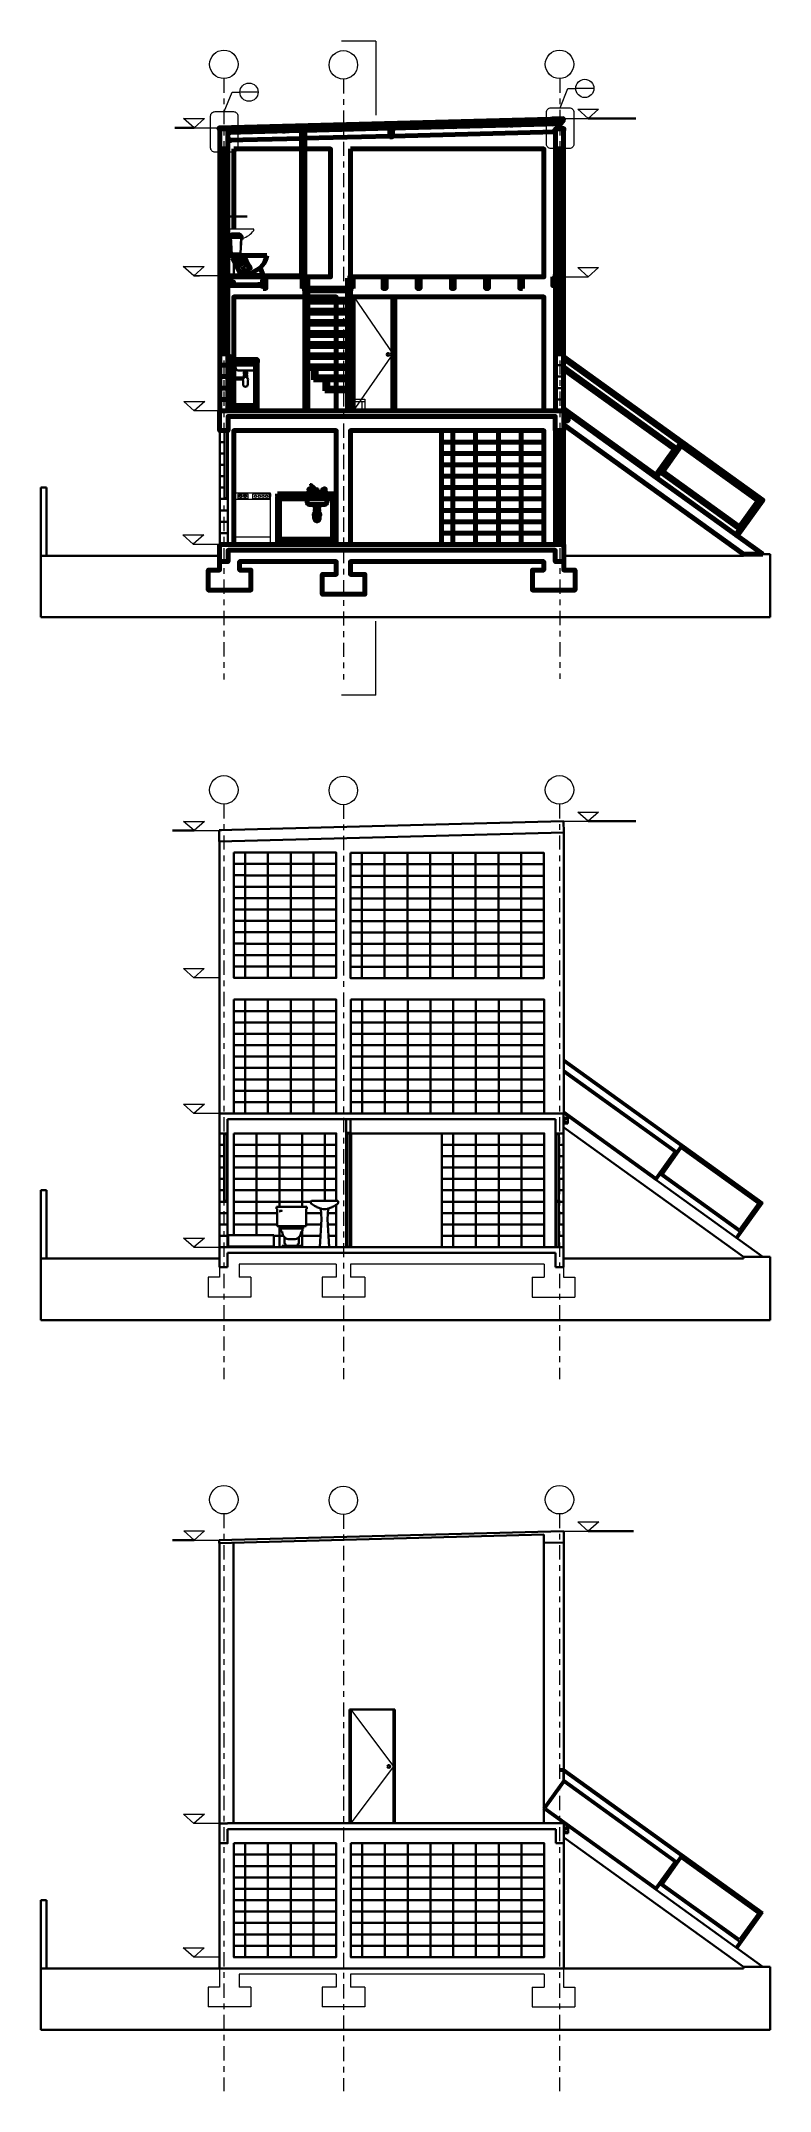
# Model space of a CAD drawing. Header units: metres. Extents: x -111 to 15, y -108 to -10.
# Drawn here: x -110.85 to -98.04, y -58.62 to -22.62 of the extents above; entities that cross this region are included whole.
import ezdxf

# ---------------------------------------------------------------- set-up
doc = ezdxf.new("R2010")
doc.units = ezdxf.units.M
doc.header["$LTSCALE"] = 5
doc.header["$MEASUREMENT"] = 0
doc.linetypes.add('CENTER', pattern=[2, 1.25, -0.25, 0.25, -0.25])
for name, color, linetype, lineweight in [('A-ANNO-SYMB', 3, 'Continuous', 18), ('A-ELEV-MBE1', 7, 'Continuous', 35), ('A-ELEV-MBE2', 4, 'Continuous', 25), ('A-SECT-MCUT', 7, 'Continuous', 35), ('freecad trace layer', 30, 'Continuous', 100)]:
    doc.layers.add(name, color=color, linetype=linetype, lineweight=lineweight)

msp = doc.modelspace()

# ---------------------------------------------------------------- linework, layer by layer
at = {"layer": 'A-ANNO-SYMB', "ltscale": 0.2}
for p, q in [((-104.969, -22.616), (-105.569, -22.616)), ((-104.969, -22.616), (-104.969, -23.916)), ((-104.969, -34.107), (-104.969, -32.807)), ((-104.969, -34.107), (-105.569, -34.107))]:
    msp.add_line(p, q, dxfattribs=at)
at = {"layer": 'A-ANNO-SYMB'}
for p, q in [((-107.631, -23.856), (-107.494, -23.514)), ((-107.494, -23.514), (-107.357, -23.514)), ((-107.037, -23.514), (-107.357, -23.514)), ((-101.727, -23.79), (-101.59, -23.449)), ((-101.59, -23.449), (-101.453, -23.449)), ((-101.133, -23.449), (-101.453, -23.449)), ((-107.531, -25.898), (-107.553, -25.899)), ((-107.553, -25.899), (-107.553, -26.053)), ((-107.528, -25.921), (-107.531, -25.898)), ((-107.114, -25.921), (-107.528, -25.921)), ((-107.114, -25.944), (-107.114, -25.921)), ((-107.553, -26.053), (-107.537, -26.053)), ((-107.341, -26.343), (-107.322, -26.176)), ((-107.322, -26.176), (-107.322, -26.1)), ((-107.339, -26.385), (-107.341, -26.343)), ((-106.611, -43.156), (-106.662, -43.156)), ((-106.662, -43.156), (-106.662, -43.182)), ((-106.662, -43.182), (-106.649, -43.182)), ((-106.649, -43.169), (-106.611, -43.169)), ((-106.649, -43.182), (-106.649, -43.169)), ((-106.611, -43.169), (-106.611, -43.156)), ((-108.164, -43.804), (-107.713, -43.804))]:
    msp.add_line(p, q, dxfattribs=at)
at = {"layer": 'A-ANNO-SYMB', "ltscale": 0.003}
for p, q in [((-105.463, -27.756), (-105.463, -28.711)), ((-105.463, -28.566), (-105.463, -28.711)), ((-105.463, -28.761), (-105.463, -29.111)), ((-105.463, -28.906), (-105.163, -28.906)), ((-105.163, -28.956), (-105.463, -28.956)), ((-105.213, -28.956), (-105.213, -29.111)), ((-105.163, -28.906), (-105.163, -29.111)), ((-107.356, -30.599), (-107.361, -30.594)), ((-107.343, -30.606), (-107.343, -30.586)), ((-107.325, -30.595), (-107.329, -30.599)), ((-107.277, -30.599), (-107.282, -30.594)), ((-107.264, -30.606), (-107.264, -30.586)), ((-107.246, -30.595), (-107.251, -30.599)), ((-106.821, -30.569), (-106.821, -30.619)), ((-107.447, -30.665), (-106.821, -30.665)), ((-107.369, -30.612), (-107.349, -30.612)), ((-107.361, -30.631), (-107.356, -30.625)), ((-107.343, -30.619), (-107.343, -30.639)), ((-107.316, -30.612), (-107.336, -30.612)), ((-107.329, -30.625), (-107.324, -30.631)), ((-107.29, -30.612), (-107.271, -30.612)), ((-107.283, -30.631), (-107.277, -30.625)), ((-107.264, -30.619), (-107.264, -30.639)), ((-107.238, -30.612), (-107.258, -30.612)), ((-107.251, -30.625), (-107.246, -30.631)), ((-106.821, -31.33), (-107.447, -31.33)), ((-107.912, -31.91), (-107.912, -32.26)), ((-107.713, -31.91), (-107.912, -31.91)), ((-107.713, -31.76), (-107.713, -31.91)), ((-107.361, -31.76), (-105.663, -31.76)), ((-107.361, -31.76), (-107.361, -31.91)), ((-107.162, -31.91), (-107.361, -31.91)), ((-107.162, -31.91), (-107.162, -32.26)), ((-105.908, -31.985), (-105.908, -32.335)), ((-105.709, -31.985), (-105.908, -31.985)), ((-105.663, -31.985), (-105.709, -31.985)), ((-105.663, -31.76), (-105.663, -31.985)), ((-105.413, -31.76), (-105.413, -31.985)), ((-105.413, -31.76), (-102.015, -31.76)), ((-105.367, -31.985), (-105.413, -31.985)), ((-105.158, -31.985), (-105.367, -31.985)), ((-105.158, -31.985), (-105.158, -32.335)), ((-102.214, -31.91), (-102.214, -32.26)), ((-102.214, -31.91), (-102.015, -31.91)), ((-102.015, -31.76), (-102.015, -31.91)), ((-101.663, -31.76), (-101.663, -31.91)), ((-101.663, -31.91), (-101.464, -31.91)), ((-101.464, -31.91), (-101.464, -32.26)), ((-107.162, -32.26), (-107.912, -32.26)), ((-105.158, -32.335), (-105.908, -32.335)), ((-102.214, -32.26), (-101.464, -32.26)), ((-107.713, -44.104), (-107.713, -44.254)), ((-107.713, -44.179), (-107.713, -44.329)), ((-105.663, -44.104), (-107.371, -44.104)), ((-107.371, -44.104), (-107.371, -44.254)), ((-107.371, -44.179), (-107.371, -44.329)), ((-105.663, -44.104), (-105.663, -44.329)), ((-102.007, -44.104), (-105.413, -44.104)), ((-105.413, -44.104), (-105.413, -44.329)), ((-102.007, -44.104), (-102.007, -44.329)), ((-101.668, -44.154), (-101.668, -44.329)), ((-107.912, -44.329), (-107.912, -44.679)), ((-107.713, -44.329), (-107.912, -44.329)), ((-107.162, -44.329), (-107.371, -44.329)), ((-107.162, -44.329), (-107.162, -44.679)), ((-105.908, -44.329), (-105.908, -44.679)), ((-105.709, -44.329), (-105.908, -44.329)), ((-105.663, -44.329), (-105.709, -44.329)), ((-105.367, -44.329), (-105.413, -44.329)), ((-105.158, -44.329), (-105.367, -44.329)), ((-105.158, -44.329), (-105.158, -44.679)), ((-102.218, -44.329), (-102.218, -44.679)), ((-102.218, -44.329), (-102.007, -44.329)), ((-101.668, -44.329), (-101.468, -44.329)), ((-101.468, -44.329), (-101.468, -44.679)), ((-107.162, -44.679), (-107.912, -44.679)), ((-105.158, -44.679), (-105.908, -44.679)), ((-102.218, -44.679), (-101.468, -44.679)), ((-107.713, -56.473), (-107.713, -56.723)), ((-101.668, -56.473), (-101.668, -56.723)), ((-107.912, -56.798), (-107.912, -57.148)), ((-107.713, -56.798), (-107.912, -56.798)), ((-107.713, -56.648), (-107.713, -56.798)), ((-105.663, -56.573), (-107.371, -56.573)), ((-107.371, -56.573), (-107.371, -56.723)), ((-107.371, -56.648), (-107.371, -56.798)), ((-107.162, -56.798), (-107.371, -56.798)), ((-107.162, -56.798), (-107.162, -57.148)), ((-105.908, -56.798), (-105.908, -57.148)), ((-105.709, -56.798), (-105.908, -56.798)), ((-105.663, -56.798), (-105.709, -56.798)), ((-105.663, -56.573), (-105.663, -56.798)), ((-102.007, -56.572), (-105.413, -56.573)), ((-105.413, -56.573), (-105.413, -56.798)), ((-105.367, -56.798), (-105.413, -56.798)), ((-105.158, -56.798), (-105.367, -56.798)), ((-105.158, -56.798), (-105.158, -57.148)), ((-102.218, -56.798), (-102.218, -57.148)), ((-102.218, -56.798), (-102.007, -56.798)), ((-102.007, -56.572), (-102.007, -56.798)), ((-101.668, -56.648), (-101.668, -56.798)), ((-101.668, -56.798), (-101.468, -56.798)), ((-101.468, -56.798), (-101.468, -57.148)), ((-107.162, -57.148), (-107.912, -57.148)), ((-105.158, -57.148), (-105.908, -57.148)), ((-102.218, -57.148), (-101.468, -57.148))]:
    msp.add_line(p, q, dxfattribs=at)
at = {"layer": 'A-ANNO-SYMB', "linetype": 'CENTER', "ltscale": 0.04}
for points in [[(-107.638, -23.275), (-107.638, -33.831)], [(-105.538, -23.285), (-105.538, -33.831)], [(-101.733, -23.275), (-101.733, -33.821)], [(-107.638, -36.02), (-107.638, -46.121)], [(-105.538, -36.03), (-105.538, -46.121)], [(-101.738, -36.02), (-101.738, -46.121)], [(-107.638, -48.489), (-107.638, -58.625)], [(-105.538, -48.499), (-105.538, -58.625)], [(-101.738, -48.489), (-101.738, -58.625)]]:
    msp.add_lwpolyline(points, dxfattribs=at)
at = {"layer": 'A-ANNO-SYMB'}
for points in [[(-108.162, -24.142), (-108.346, -23.979), (-107.978, -23.979)], [(-101.234, -23.979), (-101.418, -23.816), (-101.05, -23.816)], [(-108.167, -26.741), (-108.351, -26.578), (-107.983, -26.578)], [(-101.234, -26.76), (-101.418, -26.597), (-101.05, -26.597)], [(-108.159, -29.111), (-108.343, -28.949), (-107.975, -28.949)], [(-108.176, -31.453), (-108.36, -31.29), (-107.992, -31.29)], [(-108.162, -36.486), (-108.346, -36.323), (-107.978, -36.323)], [(-101.234, -36.322), (-101.418, -36.16), (-101.05, -36.16)], [(-108.166, -39.072), (-108.35, -38.909), (-107.982, -38.909)], [(-108.164, -41.455), (-108.348, -41.293), (-107.98, -41.293)], [(-108.164, -43.804), (-108.348, -43.642), (-107.98, -43.642)], [(-108.16, -48.947), (-108.344, -48.785), (-107.976, -48.785)], [(-101.232, -48.791), (-101.416, -48.629), (-101.048, -48.629)], [(-108.164, -53.924), (-108.348, -53.762), (-107.98, -53.762)], [(-108.167, -56.273), (-108.351, -56.111), (-107.983, -56.111)]]:
    msp.add_lwpolyline(points, close=True, dxfattribs=at)
at = {"layer": 'A-ANNO-SYMB', "ltscale": 0.003}
for points in [[(-107.793, -23.856), (-107.468, -23.856, -0.414214), (-107.391, -23.933), (-107.391, -24.493, -0.414214), (-107.468, -24.57), (-107.793, -24.57, -0.414214), (-107.871, -24.493), (-107.871, -23.933, -0.414214)], [(-101.889, -23.79), (-101.564, -23.79, -0.414214), (-101.487, -23.868), (-101.487, -24.428, -0.414214), (-101.564, -24.505), (-101.889, -24.505, -0.414214), (-101.967, -24.428), (-101.967, -23.868, -0.414214)]]:
    msp.add_lwpolyline(points, format="xyb", close=True, dxfattribs=at)
at = {"layer": 'A-ANNO-SYMB'}
for points in [[(-101.668, -23.979), (-101.668, -23.979), (-101.394, -23.979), (-101.236, -23.979)], [(-108.162, -24.142), (-108.162, -24.142), (-108.003, -24.142), (-107.682, -24.142)], [(-107.708, -26.741), (-107.708, -26.741), (-108.167, -26.741), (-108.064, -26.741)], [(-101.668, -26.76), (-101.668, -26.76), (-101.394, -26.76), (-101.234, -26.76)], [(-107.708, -29.111), (-107.708, -29.111), (-108.159, -29.111), (-108.159, -29.111)], [(-107.708, -31.46), (-107.708, -31.46), (-108.178, -31.46), (-108.178, -31.46)], [(-101.668, -36.322), (-101.668, -36.322), (-101.394, -36.322), (-101.234, -36.322)], [(-108.162, -36.486), (-108.162, -36.486), (-108.003, -36.485), (-107.682, -36.486)], [(-107.713, -39.072), (-107.713, -39.072), (-108.166, -39.072), (-108.166, -39.072)], [(-107.713, -41.455), (-107.713, -41.455), (-108.166, -41.455), (-108.166, -41.455)], [(-108.16, -48.947), (-108.16, -48.947), (-108.001, -48.947), (-107.68, -48.947)], [(-101.665, -48.791), (-101.665, -48.791), (-101.392, -48.791), (-101.232, -48.791)], [(-107.713, -53.924), (-107.713, -53.924), (-108.166, -53.924), (-108.166, -53.924)], [(-107.713, -56.273), (-107.713, -56.273), (-108.167, -56.273), (-108.167, -56.273)]]:
    msp.add_lwpolyline(points, dxfattribs=at)
at = {"layer": 'A-ANNO-SYMB', "ltscale": 0.003}
msp.add_lwpolyline([(-105.355, -27.111), (-104.665, -28.111), (-105.365, -29.111)], dxfattribs=at)
for points in [[(-106.821, -31.46), (-106.821, -30.56), (-107.447, -30.56), (-107.447, -31.46)], [(-107.212, -30.652), (-107.212, -30.573), (-107.395, -30.573), (-107.395, -30.652)], [(-106.834, -30.652), (-106.834, -30.573), (-107.134, -30.573), (-107.134, -30.652)]]:
    msp.add_lwpolyline(points, close=True, dxfattribs=at)
at = {"layer": 'A-ANNO-SYMB', "ltscale": 0.003, "extrusion": (-4.44089e-16, 5.03198e-31, -1)}
msp.add_lwpolyline([(105.405, -51.923), (104.655, -52.923), (105.405, -53.923)], dxfattribs=at)
at = {"layer": 'A-ANNO-SYMB'}
for centre, radius in [((-107.638, -23.025), 0.25), ((-105.538, -23.035), 0.25), ((-101.738, -23.025), 0.25), ((-107.197, -23.514), 0.16), ((-101.293, -23.449), 0.16), ((-107.638, -35.77), 0.25), ((-105.538, -35.78), 0.25), ((-101.738, -35.77), 0.25), ((-107.638, -48.239), 0.25), ((-105.538, -48.249), 0.25), ((-101.738, -48.239), 0.25)]:
    msp.add_circle(centre, radius, dxfattribs=at)
at = {"layer": 'A-ANNO-SYMB', "ltscale": 0.003}
for centre, radius in [((-107.343, -30.612), 0.0261), ((-107.264, -30.612), 0.0261), ((-107.082, -30.612), 0.0196), ((-107.016, -30.612), 0.0196), ((-106.951, -30.612), 0.0196), ((-106.886, -30.612), 0.0196)]:
    msp.add_circle(centre, radius, dxfattribs=at)
at = {"layer": 'A-ANNO-SYMB'}
msp.add_arc((-107.417, -25.725), 0.374, 286.5051, 324.144, dxfattribs=at)
at = {"layer": 'A-ELEV-MBE1'}
for p, q in [((-107.725, -24.142), (-101.674, -23.985)), ((-107.725, -24.16), (-101.674, -24.003)), ((-104.67, -24.148), (-101.739, -24.072)), ((-101.869, -23.984), (-101.868, -23.987)), ((-101.674, -23.985), (-101.674, -24.003)), ((-101.234, -23.979), (-100.396, -23.979)), ((-108.162, -24.142), (-108.5, -24.142)), ((-107.725, -24.142), (-107.725, -24.16)), ((-107.567, -24.16), (-107.568, -24.16)), ((-107.567, -24.16), (-107.566, -24.311)), ((-107.567, -24.314), (-107.564, -24.314)), ((-107.566, -24.311), (-107.562, -24.311)), ((-107.563, -24.224), (-106.275, -24.19)), ((-107.562, -24.311), (-107.562, -24.36)), ((-107.562, -24.36), (-106.276, -24.327)), ((-107.517, -24.361), (-107.517, -24.364)), ((-106.273, -26.741), (-106.273, -24.137)), ((-106.215, -24.187), (-104.72, -24.149)), ((-106.213, -26.741), (-106.213, -24.135)), ((-106.212, -24.325), (-104.721, -24.286)), ((-104.671, -24.285), (-101.813, -24.209)), ((-101.858, -24.211), (-101.858, -24.214)), ((-101.74, -24.159), (-101.813, -24.159)), ((-101.813, -24.159), (-101.813, -24.209)), ((-101.808, -24.164), (-101.811, -24.164)), ((-101.661, -24.177), (-101.664, -24.177)), ((-107.708, -24.711), (-107.708, -24.51)), ((-107.708, -24.911), (-107.708, -24.711)), ((-107.708, -24.711), (-107.628, -24.711)), ((-107.628, -25.711), (-107.628, -24.51)), ((-107.628, -24.51), (-107.578, -24.51)), ((-107.628, -24.525), (-107.578, -24.525)), ((-107.578, -28.111), (-107.578, -24.51)), ((-107.568, -24.711), (-107.568, -24.51)), ((-107.568, -24.711), (-107.568, -25.311)), ((-107.463, -25.921), (-107.463, -24.51)), ((-106.273, -24.51), (-107.463, -24.51)), ((-105.763, -24.51), (-106.213, -24.51)), ((-102.013, -24.51), (-105.413, -24.51)), ((-101.808, -24.511), (-101.808, -27.111)), ((-101.668, -24.511), (-101.808, -24.511)), ((-101.798, -24.711), (-101.808, -24.711)), ((-101.798, -28.111), (-101.798, -24.511)), ((-101.748, -24.526), (-101.798, -24.526)), ((-101.748, -28.111), (-101.748, -24.511)), ((-101.748, -24.711), (-101.668, -24.711)), ((-101.668, -24.711), (-101.708, -24.711)), ((-101.668, -28.111), (-101.668, -24.511)), ((-107.708, -25.111), (-107.708, -24.911)), ((-107.708, -24.911), (-107.628, -24.911)), ((-107.663, -24.911), (-107.708, -24.911)), ((-107.708, -28.111), (-107.708, -25.111)), ((-107.708, -25.111), (-107.668, -25.111)), ((-107.663, -25.111), (-107.708, -25.111)), ((-107.628, -25.111), (-107.708, -25.111)), ((-107.578, -24.911), (-107.568, -24.911)), ((-101.798, -24.911), (-101.808, -24.911)), ((-101.798, -25.111), (-101.808, -25.111)), ((-101.748, -24.911), (-101.668, -24.911)), ((-101.748, -24.911), (-101.668, -24.911)), ((-101.748, -24.911), (-101.668, -24.911)), ((-101.748, -25.111), (-101.668, -25.111)), ((-101.748, -25.111), (-101.668, -25.111)), ((-101.668, -24.911), (-101.708, -24.911)), ((-101.668, -24.911), (-101.708, -24.911)), ((-101.668, -24.911), (-101.708, -24.911)), ((-101.668, -25.111), (-101.708, -25.111)), ((-101.668, -25.111), (-101.708, -25.111)), ((-107.708, -25.311), (-107.628, -25.311)), ((-107.628, -25.311), (-107.708, -25.311)), ((-107.708, -25.511), (-107.628, -25.511)), ((-107.628, -25.511), (-107.708, -25.511)), ((-107.568, -25.311), (-107.578, -25.311)), ((-107.568, -25.511), (-107.578, -25.511)), ((-107.578, -25.511), (-107.568, -25.511)), ((-107.568, -25.311), (-107.568, -25.511)), ((-107.568, -25.511), (-107.568, -25.711)), ((-101.798, -25.311), (-101.808, -25.311)), ((-101.798, -25.511), (-101.808, -25.511)), ((-101.748, -25.311), (-101.668, -25.311)), ((-101.668, -25.311), (-101.748, -25.311)), ((-101.668, -25.511), (-101.748, -25.511)), ((-101.668, -25.311), (-101.708, -25.311)), ((-101.708, -25.311), (-101.668, -25.311)), ((-101.708, -25.511), (-101.668, -25.511)), ((-107.708, -25.711), (-107.628, -25.711)), ((-107.708, -25.911), (-107.628, -25.911)), ((-107.628, -25.696), (-107.578, -25.696)), ((-107.628, -28.111), (-107.628, -25.711)), ((-107.628, -25.711), (-107.578, -25.711)), ((-107.578, -25.696), (-107.229, -25.696)), ((-107.578, -25.711), (-107.568, -25.711)), ((-107.578, -25.911), (-107.568, -25.911)), ((-107.568, -25.711), (-107.568, -27.111)), ((-101.798, -25.711), (-101.808, -25.711)), ((-101.798, -25.911), (-101.808, -25.911)), ((-101.748, -25.71), (-101.798, -25.71)), ((-101.747, -25.725), (-101.797, -25.725)), ((-101.748, -25.711), (-101.668, -25.711)), ((-101.668, -25.911), (-101.748, -25.911)), ((-107.628, -26.111), (-107.708, -26.111)), ((-107.578, -26.111), (-107.568, -26.111)), ((-107.537, -26.052), (-107.333, -26.052)), ((-107.311, -26.101), (-107.333, -26.1)), ((-107.332, -26.073), (-107.311, -26.073)), ((-107.311, -26.073), (-107.311, -26.101)), ((-101.798, -26.111), (-101.808, -26.111)), ((-101.748, -26.111), (-101.668, -26.111)), ((-101.668, -26.111), (-101.748, -26.111)), ((-107.628, -26.311), (-107.708, -26.311)), ((-107.628, -26.511), (-107.708, -26.511)), ((-107.708, -26.511), (-107.628, -26.511)), ((-107.578, -26.311), (-107.568, -26.311)), ((-107.578, -26.511), (-107.568, -26.511)), ((-107.463, -26.369), (-107.463, -26.369)), ((-107.463, -26.741), (-107.463, -26.47)), ((-107.461, -26.475), (-107.461, -26.741)), ((-101.798, -26.311), (-101.808, -26.311)), ((-101.808, -26.511), (-101.808, -26.711)), ((-101.798, -26.511), (-101.808, -26.511)), ((-101.748, -26.311), (-101.668, -26.311)), ((-101.668, -26.311), (-101.748, -26.311)), ((-101.668, -26.511), (-101.748, -26.511)), ((-101.748, -26.511), (-101.668, -26.511)), ((-107.628, -26.711), (-107.708, -26.711)), ((-107.708, -26.911), (-107.628, -26.911)), ((-107.628, -26.896), (-107.578, -26.896)), ((-107.628, -26.911), (-107.578, -26.911)), ((-107.578, -26.711), (-107.568, -26.711)), ((-107.578, -26.911), (-107.568, -26.911)), ((-106.213, -26.741), (-107.568, -26.741)), ((-107.568, -26.741), (-107.568, -26.761)), ((-106.163, -26.761), (-107.568, -26.761)), ((-107.518, -26.901), (-106.948, -26.901)), ((-107.518, -26.911), (-106.948, -26.911)), ((-106.213, -26.761), (-106.213, -26.741)), ((-106.163, -26.761), (-106.213, -26.761)), ((-106.213, -26.781), (-106.213, -27.756)), ((-105.763, -26.76), (-106.163, -26.76)), ((-106.163, -26.761), (-106.163, -27.756)), ((-106.163, -26.956), (-105.463, -26.956)), ((-105.463, -27.006), (-106.163, -27.006)), ((-105.463, -26.781), (-105.463, -27.756)), ((-105.413, -26.781), (-105.463, -26.781)), ((-102.013, -26.76), (-105.413, -26.76)), ((-105.413, -26.76), (-104.813, -26.76)), ((-105.413, -26.781), (-105.413, -29.11)), ((-101.808, -26.711), (-101.808, -26.911)), ((-101.798, -26.711), (-101.808, -26.711)), ((-101.798, -26.911), (-101.808, -26.911)), ((-101.803, -26.906), (-101.803, -26.906)), ((-101.748, -26.911), (-101.798, -26.911)), ((-101.748, -26.926), (-101.798, -26.926)), ((-101.748, -26.711), (-101.668, -26.711)), ((-101.668, -26.711), (-101.748, -26.711)), ((-101.668, -26.911), (-101.748, -26.911)), ((-101.748, -26.911), (-101.668, -26.911)), ((-107.708, -27.111), (-107.663, -27.111)), ((-107.628, -27.111), (-107.708, -27.111)), ((-107.663, -27.311), (-107.708, -27.311)), ((-107.708, -27.311), (-107.628, -27.311)), ((-107.578, -27.111), (-107.568, -27.111)), ((-107.578, -27.311), (-107.568, -27.311)), ((-107.568, -27.111), (-107.568, -27.311)), ((-107.568, -27.311), (-107.568, -27.511)), ((-106.213, -27.11), (-107.463, -27.11)), ((-107.463, -28.211), (-107.463, -27.11)), ((-105.663, -27.11), (-106.163, -27.11)), ((-106.163, -27.151), (-105.463, -27.151)), ((-105.463, -27.201), (-106.163, -27.201)), ((-106.163, -27.346), (-105.463, -27.346)), ((-102.013, -27.11), (-105.413, -27.11)), ((-105.365, -29.011), (-105.365, -27.11)), ((-105.365, -27.111), (-105.365, -29.111)), ((-104.665, -27.111), (-105.365, -27.111)), ((-104.665, -29.011), (-104.665, -27.11)), ((-104.665, -29.111), (-104.665, -27.111)), ((-104.63, -29.111), (-104.63, -27.11)), ((-102.013, -29.111), (-102.013, -27.11)), ((-101.808, -27.111), (-101.808, -27.311)), ((-101.798, -27.111), (-101.808, -27.111)), ((-101.808, -27.311), (-101.808, -27.511)), ((-101.798, -27.311), (-101.808, -27.311)), ((-101.748, -27.111), (-101.668, -27.111)), ((-101.668, -27.111), (-101.748, -27.111)), ((-101.668, -27.311), (-101.748, -27.311)), ((-101.748, -27.311), (-101.668, -27.311)), ((-107.628, -27.511), (-107.708, -27.511)), ((-107.708, -27.711), (-107.628, -27.711)), ((-107.578, -27.511), (-107.568, -27.511)), ((-107.578, -27.711), (-107.568, -27.711)), ((-107.568, -27.511), (-107.568, -27.711)), ((-107.568, -27.711), (-107.568, -28.111)), ((-105.463, -27.396), (-106.163, -27.396)), ((-106.163, -27.541), (-105.463, -27.541)), ((-105.463, -27.591), (-106.163, -27.591)), ((-101.808, -27.511), (-101.808, -27.711)), ((-101.798, -27.511), (-101.808, -27.511)), ((-101.808, -27.711), (-101.808, -28.111)), ((-101.798, -27.711), (-101.808, -27.711)), ((-101.748, -27.511), (-101.668, -27.511)), ((-101.668, -27.711), (-101.748, -27.711)), ((-107.628, -27.911), (-107.708, -27.911)), ((-107.708, -27.911), (-107.628, -27.911)), ((-107.578, -27.911), (-107.568, -27.911)), ((-106.163, -27.736), (-105.463, -27.736)), ((-105.463, -27.786), (-106.163, -27.786)), ((-101.798, -27.911), (-101.808, -27.911)), ((-101.668, -27.911), (-101.748, -27.911)), ((-101.708, -27.911), (-101.668, -27.911)), ((-107.708, -28.111), (-107.658, -28.111)), ((-107.568, -28.111), (-107.708, -28.111)), ((-107.568, -28.111), (-107.708, -28.111)), ((-107.628, -28.096), (-107.578, -28.096)), ((-107.628, -28.111), (-107.578, -28.111)), ((-107.554, -28.155), (-107.529, -28.155)), ((-107.554, -28.155), (-107.554, -28.261)), ((-107.049, -28.261), (-107.554, -28.261)), ((-107.547, -28.265), (-107.547, -29.111)), ((-107.052, -28.265), (-107.547, -28.265)), ((-107.529, -28.211), (-107.529, -28.155)), ((-107.529, -28.155), (-107.529, -28.211)), ((-107.049, -28.211), (-107.529, -28.211)), ((-107.082, -28.295), (-107.517, -28.295)), ((-107.517, -28.295), (-107.517, -29.017)), ((-107.463, -28.265), (-107.463, -28.261)), ((-107.463, -29.017), (-107.463, -28.295)), ((-107.284, -28.434), (-107.284, -28.414)), ((-107.234, -28.434), (-107.234, -28.414)), ((-107.082, -28.295), (-107.082, -29.017)), ((-107.052, -28.265), (-107.052, -29.111)), ((-107.049, -28.211), (-107.049, -28.261)), ((-101.808, -28.111), (-101.668, -28.111)), ((-101.748, -28.096), (-101.798, -28.096)), ((-101.748, -28.111), (-101.798, -28.111)), ((-101.663, -28.161), (-101.668, -28.161)), ((-101.663, -28.198), (-101.668, -28.198)), ((-101.663, -28.161), (-98.163, -30.68)), ((-101.663, -28.198), (-98.205, -30.687)), ((-107.306, -28.563), (-107.442, -28.563)), ((-107.29, -28.528), (-107.434, -28.528)), ((-107.3, -28.581), (-107.3, -28.647)), ((-107.284, -28.487), (-107.284, -28.464)), ((-107.284, -28.513), (-107.284, -28.511)), ((-107.234, -28.513), (-107.284, -28.513)), ((-107.234, -28.487), (-107.234, -28.464)), ((-107.234, -28.513), (-107.234, -28.511)), ((-107.218, -28.581), (-107.218, -28.647)), ((-107.082, -29.017), (-107.517, -29.017)), ((-107.082, -29.047), (-107.517, -29.047)), ((-107.517, -29.047), (-107.517, -29.111)), ((-107.463, -29.111), (-107.463, -29.047)), ((-107.082, -29.047), (-107.082, -29.111)), ((-101.663, -29.111), (-98.163, -31.631)), ((-101.663, -29.357), (-101.663, -29.111)), ((-107.708, -30.66), (-107.708, -29.459)), ((-107.628, -30.66), (-107.628, -29.46)), ((-107.628, -29.46), (-107.578, -29.46)), ((-107.628, -29.475), (-107.578, -29.475)), ((-107.578, -30.66), (-107.578, -29.46)), ((-107.568, -30.46), (-107.568, -29.46)), ((-107.463, -29.46), (-107.463, -31.46)), ((-102.013, -31.46), (-102.013, -29.46)), ((-101.813, -29.46), (-101.663, -29.46)), ((-101.808, -30.46), (-101.808, -29.46)), ((-101.808, -29.66), (-101.808, -29.46)), ((-101.808, -29.46), (-101.668, -29.46)), ((-101.748, -29.46), (-101.798, -29.46)), ((-101.798, -31.46), (-101.798, -29.46)), ((-101.748, -29.475), (-101.798, -29.475)), ((-101.748, -31.46), (-101.748, -29.46)), ((-101.668, -29.46), (-101.668, -29.66)), ((-101.588, -29.185), (-101.663, -29.185)), ((-101.588, -29.285), (-101.663, -29.285)), ((-101.663, -29.357), (-98.505, -31.631)), ((-101.658, -29.185), (-101.658, -29.285)), ((-101.608, -29.21), (-101.638, -29.21)), ((-101.608, -29.26), (-101.638, -29.26)), ((-101.623, -29.225), (-101.623, -29.195)), ((-101.623, -29.245), (-101.623, -29.275)), ((-101.588, -29.185), (-101.588, -29.285)), ((-107.708, -29.56), (-107.708, -29.66)), ((-107.708, -29.66), (-107.628, -29.66)), ((-107.708, -29.86), (-107.628, -29.86)), ((-107.628, -29.86), (-107.708, -29.86)), ((-101.798, -29.66), (-101.808, -29.66)), ((-101.668, -29.66), (-101.748, -29.66)), ((-101.668, -29.66), (-101.748, -29.66)), ((-101.748, -29.86), (-101.668, -29.86)), ((-101.668, -29.86), (-101.748, -29.86)), ((-101.668, -29.66), (-101.668, -29.86)), ((-101.668, -29.86), (-101.668, -29.66)), ((-101.668, -29.86), (-101.668, -30.06)), ((-101.668, -30.06), (-101.668, -29.86)), ((-107.708, -30.06), (-107.628, -30.06)), ((-107.628, -30.06), (-107.708, -30.06)), ((-101.748, -30.06), (-101.668, -30.06)), ((-101.668, -30.06), (-101.748, -30.06)), ((-101.668, -30.26), (-101.668, -30.06)), ((-110.753, -30.458), (-110.853, -30.458)), ((-110.853, -30.458), (-110.853, -31.56)), ((-110.753, -30.458), (-110.853, -30.458)), ((-110.853, -30.458), (-110.853, -31.66)), ((-110.753, -31.56), (-110.753, -30.458)), ((-110.753, -31.66), (-110.753, -30.458)), ((-107.708, -30.26), (-107.628, -30.26)), ((-107.628, -30.26), (-107.708, -30.26)), ((-107.708, -30.46), (-107.628, -30.46)), ((-107.628, -30.46), (-107.708, -30.46)), ((-107.578, -30.46), (-107.568, -30.46)), ((-107.568, -30.46), (-107.568, -30.66)), ((-106.693, -30.569), (-105.696, -30.569)), ((-106.693, -30.619), (-106.693, -30.569)), ((-106.096, -30.4), (-106.122, -30.4)), ((-106.122, -30.4), (-106.122, -30.413)), ((-106.122, -30.413), (-106.096, -30.413)), ((-106.122, -30.413), (-106.122, -30.426)), ((-106.122, -30.426), (-106.096, -30.426)), ((-106.116, -30.543), (-106.116, -30.53)), ((-106.108, -30.426), (-106.018, -30.504)), ((-105.992, -30.491), (-106.096, -30.4)), ((-106.096, -30.413), (-106.096, -30.4)), ((-106.096, -30.413), (-105.992, -30.504)), ((-106.096, -30.426), (-106.096, -30.413)), ((-106.09, -30.53), (-106.09, -30.543)), ((-106.018, -30.504), (-105.992, -30.504)), ((-106.018, -30.504), (-106.018, -30.543)), ((-105.979, -30.478), (-106.007, -30.478)), ((-105.992, -30.504), (-105.992, -30.491)), ((-105.979, -30.543), (-105.979, -30.478)), ((-105.907, -30.53), (-105.907, -30.543)), ((-105.881, -30.543), (-105.881, -30.53)), ((-105.696, -30.619), (-105.696, -30.569)), ((-101.808, -30.66), (-101.808, -30.46)), ((-101.668, -30.26), (-101.748, -30.26)), ((-101.748, -30.26), (-101.668, -30.26)), ((-101.748, -30.46), (-101.668, -30.46)), ((-101.668, -30.46), (-101.668, -30.26)), ((-101.668, -30.26), (-101.668, -30.46)), ((-101.668, -30.46), (-101.668, -30.66)), ((-107.568, -30.66), (-107.708, -30.66)), ((-107.628, -30.645), (-107.578, -30.645)), ((-107.628, -30.66), (-107.578, -30.66)), ((-106.693, -30.619), (-105.696, -30.619)), ((-106.693, -31.396), (-106.693, -30.627)), ((-106.693, -30.627), (-106.194, -30.627)), ((-106.663, -31.366), (-106.663, -30.657)), ((-106.663, -30.657), (-106.194, -30.657)), ((-105.696, -30.627), (-106.194, -30.627)), ((-105.726, -30.657), (-106.194, -30.657)), ((-106.042, -30.94), (-106.042, -31.005)), ((-106.026, -30.792), (-106.026, -30.772)), ((-106.026, -30.846), (-106.026, -30.823)), ((-106.026, -30.872), (-106.026, -30.87)), ((-106.026, -30.872), (-105.976, -30.872)), ((-105.976, -30.792), (-105.976, -30.772)), ((-105.976, -30.846), (-105.976, -30.823)), ((-105.976, -30.872), (-105.976, -30.87)), ((-105.96, -30.94), (-105.96, -31.005)), ((-105.726, -31.366), (-105.726, -30.657)), ((-105.696, -31.396), (-105.696, -30.627)), ((-101.748, -30.645), (-101.798, -30.645)), ((-101.748, -30.66), (-101.798, -30.66)), ((-101.748, -30.66), (-101.668, -30.66)), ((-101.668, -30.86), (-101.748, -30.86)), ((-101.748, -30.86), (-101.668, -30.86)), ((-101.668, -30.66), (-101.668, -30.86)), ((-101.668, -30.86), (-101.668, -31.06)), ((-98.205, -30.687), (-98.638, -31.289)), ((-98.163, -30.68), (-98.614, -31.306)), ((-101.808, -31.46), (-101.808, -31.26)), ((-101.808, -31.26), (-101.798, -31.26)), ((-101.668, -31.06), (-101.748, -31.06)), ((-101.748, -31.06), (-101.668, -31.06)), ((-101.668, -31.26), (-101.748, -31.26)), ((-101.748, -31.26), (-101.668, -31.26)), ((-101.668, -31.06), (-101.668, -31.26)), ((-101.668, -31.26), (-101.668, -31.46)), ((-107.713, -31.66), (-110.853, -31.66)), ((-110.853, -31.66), (-110.853, -32.739)), ((-106.693, -31.396), (-106.693, -31.46)), ((-106.663, -31.366), (-105.726, -31.366)), ((-106.194, -31.366), (-106.663, -31.366)), ((-106.663, -31.396), (-106.663, -31.46)), ((-106.194, -31.396), (-106.663, -31.396)), ((-106.663, -31.396), (-105.726, -31.396)), ((-106.194, -31.396), (-105.726, -31.396)), ((-105.726, -31.396), (-105.726, -31.46)), ((-105.696, -31.396), (-105.696, -31.46)), ((-101.668, -31.46), (-101.808, -31.46)), ((-98.505, -31.66), (-101.663, -31.66)), ((-98.505, -31.631), (-98.038, -31.631)), ((-98.505, -31.631), (-98.505, -31.66)), ((-98.038, -31.631), (-98.038, -32.739)), ((-98.038, -32.739), (-110.853, -32.739)), ((-101.869, -36.328), (-101.868, -36.331)), ((-101.236, -36.32), (-100.394, -36.32)), ((-108.162, -36.486), (-108.541, -36.486)), ((-107.72, -36.679), (-107.72, -36.48)), ((-101.664, -36.521), (-107.72, -36.679)), ((-101.661, -36.521), (-101.664, -36.521)), ((-101.663, -40.505), (-98.163, -43.024)), ((-101.663, -40.542), (-98.205, -43.031)), ((-105.488, -41.555), (-105.488, -41.794)), ((-105.413, -41.555), (-105.413, -41.794)), ((-101.593, -41.529), (-101.668, -41.529)), ((-101.593, -41.629), (-101.668, -41.629)), ((-101.663, -41.455), (-98.163, -43.975)), ((-101.663, -41.529), (-101.663, -41.629)), ((-101.663, -41.701), (-98.505, -43.975)), ((-101.613, -41.554), (-101.643, -41.554)), ((-101.613, -41.604), (-101.643, -41.604)), ((-101.628, -41.569), (-101.628, -41.539)), ((-101.628, -41.589), (-101.628, -41.619)), ((-101.593, -41.529), (-101.593, -41.629)), ((-107.713, -42.004), (-107.713, -41.804)), ((-107.713, -41.804), (-107.633, -41.804)), ((-107.713, -41.804), (-107.713, -42.004)), ((-107.633, -42.004), (-107.713, -42.004)), ((-107.713, -42.204), (-107.713, -42.004)), ((-107.713, -42.004), (-107.633, -42.004)), ((-107.713, -42.004), (-107.713, -42.204)), ((-107.633, -43.004), (-107.633, -41.805)), ((-107.633, -41.82), (-107.583, -41.82)), ((-107.628, -41.805), (-107.578, -41.805)), ((-107.583, -43.004), (-107.583, -41.805)), ((-107.573, -42.804), (-107.573, -41.805)), ((-105.663, -41.804), (-107.463, -41.804)), ((-105.863, -41.804), (-105.863, -42.99)), ((-105.863, -41.804), (-105.863, -42.99)), ((-105.413, -41.794), (-105.488, -41.794)), ((-105.488, -41.794), (-105.488, -43.798)), ((-105.416, -41.804), (-105.466, -41.804)), ((-105.413, -41.794), (-105.413, -43.804)), ((-105.4, -43.804), (-105.4, -41.804)), ((-104.63, -41.804), (-105.4, -41.804)), ((-104.63, -41.804), (-103.813, -41.804)), ((-103.807, -43.804), (-103.807, -41.804)), ((-102.007, -41.804), (-102.007, -43.804)), ((-101.808, -42.804), (-101.808, -41.804)), ((-101.752, -41.804), (-101.802, -41.804)), ((-101.798, -43.004), (-101.798, -41.804)), ((-101.798, -43.804), (-101.798, -41.804)), ((-101.748, -41.819), (-101.798, -41.819)), ((-101.748, -43.004), (-101.748, -41.804)), ((-101.748, -43.804), (-101.748, -41.804)), ((-101.668, -41.804), (-101.748, -41.804)), ((-101.748, -42.004), (-101.668, -42.004)), ((-101.668, -42.004), (-101.748, -42.004)), ((-101.668, -41.804), (-101.668, -42.004)), ((-101.668, -42.004), (-101.668, -41.804)), ((-101.668, -42.004), (-101.668, -42.204)), ((-101.668, -42.204), (-101.668, -42.004)), ((-107.713, -42.404), (-107.713, -42.204)), ((-107.713, -42.204), (-107.633, -42.204)), ((-107.633, -42.204), (-107.713, -42.204)), ((-107.713, -42.204), (-107.713, -42.404)), ((-107.713, -42.604), (-107.713, -42.404)), ((-107.713, -42.404), (-107.633, -42.404)), ((-107.633, -42.404), (-107.713, -42.404)), ((-101.748, -42.204), (-101.668, -42.204)), ((-101.668, -42.204), (-101.748, -42.204)), ((-101.748, -42.404), (-101.668, -42.404)), ((-101.668, -42.404), (-101.748, -42.404)), ((-101.668, -42.204), (-101.668, -42.404)), ((-101.668, -42.404), (-101.668, -42.204)), ((-101.668, -42.604), (-101.668, -42.404)), ((-110.853, -42.802), (-110.853, -43.904)), ((-110.853, -42.802), (-110.853, -44.004)), ((-110.753, -42.802), (-110.853, -42.802)), ((-110.753, -42.802), (-110.853, -42.802)), ((-110.753, -43.904), (-110.753, -42.802)), ((-110.753, -44.004), (-110.753, -42.802)), ((-107.633, -42.604), (-107.713, -42.604)), ((-107.713, -42.604), (-107.713, -42.804)), ((-107.713, -43.004), (-107.713, -42.804)), ((-107.713, -42.804), (-107.633, -42.804)), ((-107.583, -42.804), (-107.573, -42.804)), ((-107.573, -42.804), (-107.573, -43.004)), ((-101.808, -43.004), (-101.808, -42.804)), ((-101.808, -42.804), (-101.798, -42.804)), ((-101.748, -42.604), (-101.668, -42.604)), ((-101.748, -42.804), (-101.668, -42.804)), ((-101.668, -42.604), (-101.668, -42.804)), ((-101.668, -42.804), (-101.668, -43.004)), ((-107.573, -43.004), (-107.713, -43.004)), ((-107.633, -42.989), (-107.583, -42.989)), ((-107.633, -43.004), (-107.583, -43.004)), ((-106.446, -43.093), (-106.713, -43.093)), ((-106.713, -43.093), (-106.713, -43.131)), ((-106.713, -43.131), (-106.7, -43.131)), ((-106.7, -43.131), (-106.7, -43.436)), ((-106.179, -43.093), (-106.446, -43.093)), ((-106.192, -43.436), (-106.192, -43.131)), ((-106.192, -43.131), (-106.179, -43.131)), ((-105.926, -43.204), (-106.192, -43.204)), ((-106.192, -43.204), (-105.926, -43.204)), ((-106.179, -43.131), (-106.179, -43.093)), ((-106.109, -43.025), (-106.109, -43)), ((-106.082, -43.054), (-106.105, -43.037)), ((-106.099, -42.99), (-105.638, -42.99)), ((-105.919, -43.127), (-106.002, -43.097)), ((-105.735, -43.097), (-105.818, -43.127)), ((-105.663, -43.204), (-105.812, -43.204)), ((-105.812, -43.204), (-105.663, -43.204)), ((-105.663, -43.06), (-105.663, -43.204)), ((-105.663, -43.204), (-105.663, -43.404)), ((-105.632, -43.037), (-105.655, -43.054)), ((-105.628, -43), (-105.628, -43.025)), ((-101.808, -43.204), (-101.808, -43.004)), ((-101.808, -43.004), (-101.668, -43.004)), ((-101.668, -43.004), (-101.808, -43.004)), ((-101.798, -43.204), (-101.808, -43.204)), ((-101.748, -42.989), (-101.798, -42.989)), ((-101.748, -43.204), (-101.668, -43.204)), ((-101.668, -43.204), (-101.748, -43.204)), ((-101.668, -43.004), (-101.668, -43.204)), ((-101.668, -43.204), (-101.668, -43.404)), ((-98.205, -43.031), (-98.638, -43.633)), ((-98.163, -43.024), (-98.614, -43.65)), ((-107.463, -43.404), (-107.063, -43.404)), ((-107.463, -43.591), (-107.463, -43.404)), ((-107.063, -43.404), (-107.063, -43.591)), ((-107.063, -43.591), (-107.063, -43.404)), ((-107.063, -43.404), (-106.7, -43.404)), ((-106.7, -43.436), (-106.573, -43.436)), ((-106.663, -43.436), (-106.663, -43.604)), ((-106.573, -43.448), (-106.649, -43.448)), ((-106.649, -43.448), (-106.649, -43.474)), ((-106.649, -43.474), (-106.637, -43.474)), ((-106.637, -43.474), (-106.256, -43.474)), ((-106.637, -43.474), (-106.637, -43.512)), ((-106.624, -43.525), (-106.611, -43.525)), ((-106.611, -43.525), (-106.611, -43.537)), ((-106.573, -43.436), (-106.319, -43.436)), ((-106.573, -43.436), (-106.573, -43.448)), ((-106.51, -43.448), (-106.573, -43.448)), ((-106.51, -43.448), (-106.51, -43.474)), ((-106.383, -43.448), (-106.383, -43.474)), ((-106.383, -43.448), (-106.319, -43.448)), ((-106.319, -43.448), (-106.319, -43.436)), ((-106.319, -43.436), (-106.192, -43.436)), ((-106.243, -43.448), (-106.319, -43.448)), ((-106.281, -43.537), (-106.281, -43.525)), ((-106.281, -43.525), (-106.268, -43.525)), ((-106.263, -43.604), (-106.263, -43.523)), ((-106.256, -43.512), (-106.256, -43.474)), ((-106.256, -43.474), (-106.243, -43.474)), ((-106.243, -43.474), (-106.243, -43.448)), ((-106.192, -43.404), (-105.924, -43.404)), ((-105.924, -43.404), (-106.192, -43.404)), ((-105.813, -43.404), (-105.663, -43.404)), ((-105.663, -43.404), (-105.813, -43.404)), ((-105.663, -43.404), (-105.663, -43.604)), ((-101.748, -43.404), (-101.668, -43.404)), ((-101.668, -43.404), (-101.748, -43.404)), ((-101.668, -43.404), (-101.668, -43.604)), ((-107.56, -43.591), (-107.573, -43.591)), ((-107.56, -43.591), (-106.76, -43.591)), ((-107.56, -43.791), (-107.56, -43.591)), ((-106.76, -43.791), (-107.56, -43.791)), ((-106.76, -43.591), (-106.76, -43.791)), ((-106.76, -43.604), (-106.663, -43.604)), ((-106.663, -43.604), (-106.76, -43.604)), ((-106.663, -43.604), (-106.663, -43.804)), ((-106.548, -43.779), (-106.611, -43.779)), ((-106.611, -43.779), (-106.611, -43.804)), ((-106.573, -43.628), (-106.573, -43.728)), ((-106.548, -43.753), (-106.548, -43.779)), ((-106.548, -43.779), (-106.345, -43.779)), ((-106.484, -43.664), (-106.408, -43.664)), ((-106.345, -43.779), (-106.345, -43.753)), ((-106.281, -43.779), (-106.345, -43.779)), ((-106.319, -43.728), (-106.319, -43.628)), ((-106.281, -43.804), (-106.281, -43.779)), ((-105.936, -43.604), (-106.263, -43.604)), ((-106.263, -43.804), (-106.263, -43.604)), ((-106.263, -43.604), (-105.936, -43.604)), ((-105.863, -43.804), (-106.263, -43.804)), ((-105.663, -43.804), (-105.863, -43.804)), ((-105.663, -43.604), (-105.801, -43.604)), ((-105.801, -43.604), (-105.663, -43.604)), ((-105.663, -43.604), (-105.663, -43.804)), ((-105.416, -43.798), (-105.466, -43.798)), ((-101.808, -43.804), (-101.808, -43.604)), ((-101.808, -43.604), (-101.798, -43.604)), ((-101.668, -43.804), (-101.808, -43.804)), ((-101.748, -43.604), (-101.668, -43.604)), ((-101.668, -43.604), (-101.748, -43.604)), ((-101.668, -43.604), (-101.668, -43.804)), ((-101.668, -43.804), (-101.668, -44.104)), ((-107.713, -44.004), (-110.853, -44.004)), ((-110.853, -44.004), (-110.853, -45.083)), ((-98.505, -44.004), (-101.663, -44.004)), ((-98.505, -43.975), (-98.038, -43.975)), ((-98.505, -43.975), (-98.505, -44.004)), ((-98.038, -43.975), (-98.038, -45.083)), ((-98.038, -44.004), (-98.038, -45.083)), ((-98.038, -45.083), (-110.853, -45.083)), ((-108.16, -48.947), (-108.542, -48.947)), ((-107.72, -48.999), (-102.013, -48.85)), ((-107.72, -48.948), (-107.72, -48.999)), ((-102.013, -48.85), (-102.013, -48.997)), ((-101.661, -48.99), (-101.665, -48.791)), ((-101.232, -48.791), (-100.437, -48.791)), ((-107.715, -49.147), (-107.715, -48.999)), ((-107.469, -48.992), (-107.469, -53.923)), ((-101.661, -48.99), (-102.013, -48.997)), ((-104.63, -51.923), (-105.43, -51.923)), ((-101.668, -53.166), (-101.668, -52.973)), ((-101.663, -52.973), (-101.668, -52.973)), ((-101.663, -52.973), (-98.163, -55.492)), ((-101.663, -53.159), (-101.663, -52.973)), ((-101.663, -53.01), (-98.205, -55.499)), ((-101.663, -53.923), (-98.163, -56.443)), ((-101.663, -54.17), (-101.663, -53.923)), ((-101.588, -53.997), (-101.663, -53.997)), ((-101.658, -53.997), (-101.658, -54.097)), ((-101.623, -54.037), (-101.623, -54.007)), ((-101.588, -53.997), (-101.588, -54.097)), ((-107.713, -54.273), (-107.713, -56.473)), ((-107.628, -54.273), (-107.578, -54.273)), ((-101.588, -54.097), (-101.663, -54.097)), ((-101.663, -54.17), (-98.505, -56.443)), ((-101.663, -54.273), (-101.663, -56.473)), ((-101.608, -54.022), (-101.638, -54.022)), ((-101.608, -54.072), (-101.638, -54.072)), ((-101.623, -54.057), (-101.623, -54.087)), ((-110.853, -55.271), (-110.853, -56.373)), ((-110.853, -55.271), (-110.853, -56.473)), ((-110.753, -55.271), (-110.853, -55.271)), ((-110.753, -55.271), (-110.853, -55.271)), ((-110.753, -56.373), (-110.753, -55.271)), ((-110.753, -56.473), (-110.753, -55.271)), ((-98.205, -55.499), (-98.638, -56.101)), ((-98.163, -55.492), (-98.614, -56.119)), ((-107.713, -56.473), (-110.853, -56.473)), ((-110.853, -56.473), (-110.853, -57.552)), ((-107.47, -56.273), (-105.663, -56.273)), ((-105.413, -56.273), (-102.007, -56.273)), ((-98.505, -56.473), (-101.663, -56.473)), ((-98.505, -56.443), (-98.038, -56.443)), ((-98.505, -56.443), (-98.505, -56.473)), ((-98.038, -56.443), (-98.038, -57.552)), ((-98.038, -56.443), (-98.038, -57.552)), ((-98.038, -57.552), (-110.853, -57.552))]:
    msp.add_line(p, q, dxfattribs=at)
at = {"layer": 'A-ELEV-MBE1', "extrusion": (-4.44089e-16, 5.03198e-31, -1)}
for p, q in [((-105.43, -51.923), (-105.43, -53.923)), ((-105.405, -53.923), (-105.405, -51.923)), ((-105.405, -53.923), (-105.405, -51.923)), ((-104.655, -51.923), (-105.405, -51.923)), ((-104.655, -51.923), (-104.655, -53.923)), ((-104.655, -51.923), (-104.655, -53.923)), ((-104.63, -53.923), (-104.63, -51.923)), ((-104.63, -53.923), (-105.43, -53.923)), ((-104.655, -53.923), (-105.405, -53.923)), ((-104.655, -53.923), (-105.405, -53.923)), ((-104.655, -53.923), (-105.405, -53.923))]:
    msp.add_line(p, q, dxfattribs=at)
at = {"layer": 'A-ELEV-MBE1'}
for points in [[(-101.869, -23.984), (-101.668, -23.979), (-101.668, -24.006), (-101.734, -24.09), (-101.734, -24.154), (-101.661, -24.154), (-101.661, -24.177)], [(-101.868, -23.987), (-101.671, -23.982), (-101.671, -24.005), (-101.737, -24.089), (-101.737, -24.157), (-101.664, -24.157), (-101.664, -24.177)], [(-101.739, -24.072), (-101.74, -24.159)], [(-107.567, -24.314), (-107.567, -24.364), (-107.517, -24.364), (-107.517, -24.364)], [(-107.564, -24.314), (-107.564, -24.361), (-107.517, -24.361)], [(-101.808, -24.164), (-101.808, -24.214), (-101.858, -24.214), (-101.858, -24.214)], [(-101.811, -24.164), (-101.811, -24.211), (-101.858, -24.211)], [(-107.578, -24.711), (-107.568, -24.711), (-107.568, -24.711), (-107.568, -24.711)], [(-105.763, -26.76), (-105.763, -24.51)], [(-105.413, -24.51), (-105.413, -26.76)], [(-102.013, -26.76), (-102.013, -24.51)], [(-107.568, -25.111), (-107.578, -25.111)], [(-106.885, -26.385), (-107.359, -26.385), (-107.359, -26.369), (-107.343, -26.369), (-107.332, -26.054), (-107.36, -26.022), (-107.506, -26.022), (-107.537, -26.052), (-107.522, -26.369), (-107.359, -26.369)], [(-107.463, -26.369), (-107.484, -26.398), (-107.484, -26.427), (-107.345, -26.71)], [(-107.479, -26.438), (-107.382, -26.438), (-107.382, -26.43), (-107.261, -26.43), (-107.226, -26.513), (-107.212, -26.546), (-107.191, -26.575), (-107.176, -26.596), (-107.176, -26.615), (-107.187, -26.615), (-107.204, -26.597), (-107.229, -26.565), (-107.244, -26.538), (-107.257, -26.518), (-107.276, -26.505), (-107.303, -26.494), (-107.336, -26.494), (-107.362, -26.496), (-107.388, -26.516), (-107.404, -26.539), (-107.409, -26.557), (-107.409, -26.58)], [(-107.449, -26.369), (-107.449, -26.383), (-107.377, -26.383), (-107.377, -26.369)], [(-107.43, -26.438), (-107.388, -26.516)], [(-107.408, -26.438), (-107.375, -26.506)], [(-107.139, -26.712), (-107.345, -26.71), (-107.36, -26.725), (-107.361, -26.737), (-106.947, -26.737), (-106.997, -26.597)], [(-107.376, -26.647), (-107.353, -26.664), (-107.335, -26.68), (-107.323, -26.691), (-107.323, -26.71)], [(-105.663, -27.151), (-105.663, -27.11)], [(-105.663, -27.346), (-105.663, -27.201)], [(-105.413, -27.11), (-105.413, -29.111)], [(-105.663, -27.541), (-105.663, -27.396)], [(-105.663, -27.736), (-105.663, -27.591)], [(-105.663, -29.111), (-105.663, -27.786)], [(-107.434, -28.261), (-107.434, -28.265)], [(-107.291, -28.407), (-107.288, -28.414), (-107.259, -28.414)], [(-107.227, -28.407), (-107.23, -28.414), (-107.259, -28.414)], [(-107.084, -28.265), (-107.084, -28.261)], [(-101.668, -28.353), (-101.663, -28.347), (-99.674, -29.778), (-100.037, -30.281), (-101.668, -29.108)], [(-101.668, -28.405), (-101.656, -28.389), (-99.716, -29.785), (-100.043, -30.24), (-101.668, -29.071)], [(-107.284, -28.513), (-107.306, -28.565), (-107.306, -28.569), (-107.306, -28.569)], [(-107.234, -28.513), (-107.211, -28.565), (-107.211, -28.569), (-107.211, -28.569)], [(-105.663, -29.46), (-107.463, -29.46)], [(-105.413, -29.46), (-105.413, -31.46), (-105.663, -31.46), (-105.663, -29.46)], [(-102.013, -29.46), (-105.413, -29.46)], [(-107.578, -29.66), (-107.568, -29.66)], [(-107.578, -29.86), (-107.568, -29.86)], [(-101.798, -29.66), (-101.808, -29.66)], [(-101.798, -29.86), (-101.808, -29.86)], [(-107.578, -30.06), (-107.568, -30.06)], [(-101.798, -30.06), (-101.808, -30.06)], [(-107.578, -30.26), (-107.568, -30.26)], [(-105.907, -30.543), (-106.155, -30.543), (-106.155, -30.569), (-105.842, -30.569), (-105.842, -30.543), (-105.881, -30.543)], [(-106.129, -30.485), (-106.129, -30.478), (-106.077, -30.478), (-106.077, -30.53), (-106.129, -30.53), (-106.129, -30.504)], [(-105.868, -30.485), (-105.868, -30.478), (-105.92, -30.478), (-105.92, -30.53), (-105.868, -30.53), (-105.868, -30.504)], [(-101.798, -30.26), (-101.808, -30.26)], [(-101.808, -30.46), (-101.798, -30.46)], [(-106.176, -30.627), (-106.176, -30.619)], [(-106.026, -30.872), (-106.049, -30.923), (-106.049, -30.928), (-106.049, -30.928)], [(-106.033, -30.766), (-106.03, -30.772), (-106.001, -30.772)], [(-105.969, -30.766), (-105.972, -30.772), (-106.001, -30.772)], [(-105.976, -30.872), (-105.954, -30.923), (-105.954, -30.928), (-105.954, -30.928)], [(-105.826, -30.619), (-105.826, -30.627)], [(-101.798, -30.86), (-101.808, -30.86), (-101.808, -30.66), (-101.798, -30.66)], [(-101.798, -31.06), (-101.808, -31.06), (-101.808, -30.86), (-101.798, -30.86)], [(-101.798, -31.26), (-101.808, -31.26), (-101.808, -31.06), (-101.798, -31.06)], [(-107.72, -36.48), (-101.668, -36.322), (-101.661, -36.521), (-101.661, -36.521), (-101.661, -36.521), (-101.661, -36.521), (-101.661, -36.521)], [(-107.713, -41.455), (-107.713, -41.455), (-107.715, -36.678), (-107.715, -36.678)], [(-101.664, -36.521), (-101.663, -41.455), (-101.663, -41.455), (-101.663, -41.455)], [(-101.668, -40.697), (-101.663, -40.691), (-99.674, -42.122), (-100.037, -42.625), (-101.663, -41.455)], [(-101.668, -40.749), (-101.656, -40.733), (-99.716, -42.129), (-100.043, -42.583), (-101.663, -41.418)], [(-107.583, -42.004), (-107.573, -42.004)], [(-105.466, -41.804), (-105.466, -43.798)], [(-105.416, -41.804), (-105.416, -43.798)], [(-101.798, -42.004), (-101.808, -42.004)], [(-107.583, -42.204), (-107.573, -42.204)], [(-107.583, -42.404), (-107.573, -42.404)], [(-101.797, -42.204), (-101.807, -42.204)], [(-101.797, -42.404), (-101.807, -42.404)], [(-107.583, -42.604), (-107.573, -42.604)], [(-106.109, -43.004), (-106.263, -43.004), (-106.263, -42.804), (-105.863, -42.804), (-105.863, -42.99)], [(-105.863, -42.99), (-105.863, -42.804), (-105.663, -42.804), (-105.663, -42.99)], [(-101.797, -42.604), (-101.807, -42.604)], [(-106.7, -43.204), (-107.063, -43.204), (-107.063, -43.004), (-106.663, -43.004), (-106.663, -43.093)], [(-106.7, -43.404), (-107.063, -43.404), (-107.063, -43.204), (-106.7, -43.204)], [(-106.663, -43.093), (-106.663, -43.004), (-106.263, -43.004), (-106.263, -43.093)], [(-106.263, -43.093), (-106.263, -43.004), (-106.109, -43.004)], [(-101.798, -43.404), (-101.808, -43.404), (-101.808, -43.204), (-101.798, -43.204)], [(-106.592, -43.604), (-106.663, -43.604), (-106.663, -43.436)], [(-106.263, -43.525), (-106.263, -43.604), (-106.3, -43.604)], [(-101.798, -43.604), (-101.808, -43.604), (-101.808, -43.404), (-101.798, -43.404)], [(-106.3, -43.604), (-106.263, -43.604), (-106.263, -43.804), (-106.663, -43.804), (-106.663, -43.604), (-106.592, -43.604)], [(-107.72, -48.948), (-101.668, -48.791), (-101.668, -48.791), (-101.668, -48.791), (-101.668, -48.791), (-101.668, -48.791), (-101.668, -48.791)], [(-107.713, -53.923), (-107.713, -53.923), (-107.715, -49.147), (-107.715, -49.147)], [(-102.013, -53.923), (-102.013, -48.997)], [(-101.664, -48.99), (-101.663, -52.973)], [(-107.713, -56.473), (-101.663, -56.473)]]:
    msp.add_lwpolyline(points, dxfattribs=at)
for points in [[(-107.434, -28.295), (-107.434, -28.351, 0.414214), (-107.384, -28.401), (-107.134, -28.401, 0.414214), (-107.084, -28.351), (-107.084, -28.295)], [(-105.826, -30.657), (-105.826, -30.71, -0.414214), (-105.876, -30.76), (-106.126, -30.76, -0.414214), (-106.176, -30.71), (-106.176, -30.657)]]:
    msp.add_lwpolyline(points, format="xyb", dxfattribs=at)
for points in [[(-107.221, -28.401), (-107.296, -28.401), (-107.296, -28.407), (-107.221, -28.407)], [(-107.228, -28.434), (-107.289, -28.434), (-107.289, -28.464), (-107.228, -28.464)], [(-107.228, -28.487), (-107.289, -28.487), (-107.289, -28.511), (-107.228, -28.511)], [(-103.813, -29.46), (-103.613, -29.46), (-103.613, -29.66), (-103.813, -29.66)], [(-103.613, -29.46), (-103.213, -29.46), (-103.213, -29.66), (-103.613, -29.66)], [(-103.213, -29.46), (-102.813, -29.46), (-102.813, -29.66), (-103.213, -29.66)], [(-102.813, -29.46), (-102.413, -29.46), (-102.413, -29.66), (-102.813, -29.66)], [(-102.413, -29.46), (-102.013, -29.46), (-102.013, -29.66), (-102.413, -29.66)], [(-103.813, -29.66), (-103.613, -29.66), (-103.613, -29.86), (-103.813, -29.86)], [(-103.813, -29.86), (-103.613, -29.86), (-103.613, -30.06), (-103.813, -30.06)], [(-103.613, -29.66), (-103.213, -29.66), (-103.213, -29.86), (-103.613, -29.86)], [(-103.613, -29.86), (-103.213, -29.86), (-103.213, -30.06), (-103.613, -30.06)], [(-103.213, -29.66), (-102.813, -29.66), (-102.813, -29.86), (-103.213, -29.86)], [(-103.213, -29.86), (-102.813, -29.86), (-102.813, -30.06), (-103.213, -30.06)], [(-102.813, -29.66), (-102.413, -29.66), (-102.413, -29.86), (-102.813, -29.86)], [(-102.813, -29.86), (-102.413, -29.86), (-102.413, -30.06), (-102.813, -30.06)], [(-102.413, -29.66), (-102.013, -29.66), (-102.013, -29.86), (-102.413, -29.86)], [(-102.413, -29.86), (-102.013, -29.86), (-102.013, -30.06), (-102.413, -30.06)], [(-98.567, -31.19), (-99.966, -30.183), (-99.604, -29.68), (-98.205, -30.687)], [(-98.574, -31.148), (-99.924, -30.176), (-99.597, -29.722), (-98.247, -30.694)], [(-103.813, -30.06), (-103.613, -30.06), (-103.613, -30.26), (-103.813, -30.26)], [(-103.613, -30.06), (-103.213, -30.06), (-103.213, -30.26), (-103.613, -30.26)], [(-103.213, -30.06), (-102.813, -30.06), (-102.813, -30.26), (-103.213, -30.26)], [(-102.813, -30.06), (-102.413, -30.06), (-102.413, -30.26), (-102.813, -30.26)], [(-102.413, -30.06), (-102.013, -30.06), (-102.013, -30.26), (-102.413, -30.26)], [(-106.142, -30.504), (-106.142, -30.485), (-106.116, -30.485), (-106.116, -30.504)], [(-105.855, -30.504), (-105.855, -30.485), (-105.881, -30.485), (-105.881, -30.504)], [(-103.813, -30.26), (-103.613, -30.26), (-103.613, -30.46), (-103.813, -30.46)], [(-103.813, -30.46), (-103.613, -30.46), (-103.613, -30.66), (-103.813, -30.66)], [(-103.613, -30.26), (-103.213, -30.26), (-103.213, -30.46), (-103.613, -30.46)], [(-103.613, -30.46), (-103.213, -30.46), (-103.213, -30.66), (-103.613, -30.66)], [(-103.213, -30.46), (-102.813, -30.46), (-102.813, -30.66), (-103.213, -30.66)], [(-102.813, -30.26), (-102.413, -30.26), (-102.413, -30.46), (-102.813, -30.46)], [(-102.813, -30.46), (-102.413, -30.46), (-102.413, -30.66), (-102.813, -30.66)], [(-102.413, -30.26), (-102.013, -30.26), (-102.013, -30.46), (-102.413, -30.46)], [(-102.413, -30.46), (-102.013, -30.46), (-102.013, -30.66), (-102.413, -30.66)], [(-106.052, -30.928), (-105.95, -30.928), (-105.95, -30.94), (-106.052, -30.94)], [(-106.039, -30.76), (-105.964, -30.76), (-105.964, -30.766), (-106.039, -30.766)], [(-106.032, -30.792), (-105.971, -30.792), (-105.971, -30.823), (-106.032, -30.823)], [(-106.032, -30.846), (-105.971, -30.846), (-105.971, -30.87), (-106.032, -30.87)], [(-103.813, -30.66), (-103.613, -30.66), (-103.613, -30.86), (-103.813, -30.86)], [(-103.813, -30.86), (-103.613, -30.86), (-103.613, -31.06), (-103.813, -31.06)], [(-103.613, -30.66), (-103.213, -30.66), (-103.213, -30.86), (-103.613, -30.86)], [(-103.613, -30.86), (-103.213, -30.86), (-103.213, -31.06), (-103.613, -31.06)], [(-103.213, -30.66), (-102.813, -30.66), (-102.813, -30.86), (-103.213, -30.86)], [(-103.213, -30.86), (-102.813, -30.86), (-102.813, -31.06), (-103.213, -31.06)], [(-102.813, -30.66), (-102.413, -30.66), (-102.413, -30.86), (-102.813, -30.86)], [(-102.813, -30.86), (-102.413, -30.86), (-102.413, -31.06), (-102.813, -31.06)], [(-102.413, -30.66), (-102.013, -30.66), (-102.013, -30.86), (-102.413, -30.86)], [(-102.413, -30.86), (-102.013, -30.86), (-102.013, -31.06), (-102.413, -31.06)], [(-103.813, -31.06), (-103.613, -31.06), (-103.613, -31.26), (-103.813, -31.26)], [(-103.813, -31.26), (-103.613, -31.26), (-103.613, -31.46), (-103.813, -31.46)], [(-103.613, -31.06), (-103.213, -31.06), (-103.213, -31.26), (-103.613, -31.26)], [(-103.613, -31.26), (-103.213, -31.26), (-103.213, -31.46), (-103.613, -31.46)], [(-103.213, -31.06), (-102.813, -31.06), (-102.813, -31.26), (-103.213, -31.26)], [(-103.213, -31.26), (-102.813, -31.26), (-102.813, -31.46), (-103.213, -31.46)], [(-102.813, -31.06), (-102.413, -31.06), (-102.413, -31.26), (-102.813, -31.26)], [(-102.813, -31.26), (-102.413, -31.26), (-102.413, -31.46), (-102.813, -31.46)], [(-102.413, -31.06), (-102.013, -31.06), (-102.013, -31.26), (-102.413, -31.26)], [(-102.413, -31.26), (-102.013, -31.26), (-102.013, -31.46), (-102.413, -31.46)], [(-105.726, -31.396), (-106.194, -31.396), (-106.194, -31.396), (-105.726, -31.396)], [(-107.463, -36.871), (-107.263, -36.871), (-107.263, -37.071), (-107.463, -37.071)], [(-107.463, -37.071), (-107.263, -37.071), (-107.263, -37.271), (-107.463, -37.271)], [(-107.263, -36.872), (-106.863, -36.872), (-106.863, -37.072), (-107.263, -37.072)], [(-107.263, -37.072), (-106.863, -37.072), (-106.863, -37.272), (-107.263, -37.272)], [(-106.863, -36.872), (-106.463, -36.872), (-106.463, -37.072), (-106.863, -37.072)], [(-106.863, -37.072), (-106.463, -37.072), (-106.463, -37.272), (-106.863, -37.272)], [(-106.463, -36.872), (-106.063, -36.872), (-106.063, -37.072), (-106.463, -37.072)], [(-106.463, -37.072), (-106.063, -37.072), (-106.063, -37.272), (-106.463, -37.272)], [(-106.063, -36.872), (-105.663, -36.872), (-105.663, -37.072), (-106.063, -37.072)], [(-106.063, -37.072), (-105.663, -37.072), (-105.663, -37.272), (-106.063, -37.272)], [(-105.413, -36.877), (-105.213, -36.877), (-105.213, -37.077), (-105.413, -37.077)], [(-105.413, -37.077), (-105.213, -37.077), (-105.213, -37.277), (-105.413, -37.277)], [(-105.213, -36.877), (-104.813, -36.877), (-104.813, -37.077), (-105.213, -37.077)], [(-105.213, -37.077), (-104.813, -37.077), (-104.813, -37.277), (-105.213, -37.277)], [(-104.813, -36.877), (-104.413, -36.877), (-104.413, -37.077), (-104.813, -37.077)], [(-104.813, -37.077), (-104.413, -37.077), (-104.413, -37.277), (-104.813, -37.277)], [(-104.413, -36.877), (-104.013, -36.877), (-104.013, -37.077), (-104.413, -37.077)], [(-104.413, -37.077), (-104.013, -37.077), (-104.013, -37.277), (-104.413, -37.277)], [(-104.013, -36.877), (-103.613, -36.877), (-103.613, -37.077), (-104.013, -37.077)], [(-104.013, -37.077), (-103.613, -37.077), (-103.613, -37.277), (-104.013, -37.277)], [(-103.613, -36.877), (-103.213, -36.877), (-103.213, -37.077), (-103.613, -37.077)], [(-103.613, -37.077), (-103.213, -37.077), (-103.213, -37.277), (-103.613, -37.277)], [(-103.213, -36.877), (-102.813, -36.877), (-102.813, -37.077), (-103.213, -37.077)], [(-103.213, -37.077), (-102.813, -37.077), (-102.813, -37.277), (-103.213, -37.277)], [(-102.813, -36.877), (-102.413, -36.877), (-102.413, -37.077), (-102.813, -37.077)], [(-102.813, -37.077), (-102.413, -37.077), (-102.413, -37.277), (-102.813, -37.277)], [(-102.413, -36.877), (-102.013, -36.877), (-102.013, -37.077), (-102.413, -37.077)], [(-102.413, -37.077), (-102.013, -37.077), (-102.013, -37.277), (-102.413, -37.277)], [(-107.463, -37.271), (-107.263, -37.271), (-107.263, -37.471), (-107.463, -37.471)], [(-107.263, -37.272), (-106.863, -37.272), (-106.863, -37.472), (-107.263, -37.472)], [(-106.863, -37.272), (-106.463, -37.272), (-106.463, -37.472), (-106.863, -37.472)], [(-106.463, -37.272), (-106.063, -37.272), (-106.063, -37.472), (-106.463, -37.472)], [(-106.063, -37.272), (-105.663, -37.272), (-105.663, -37.472), (-106.063, -37.472)], [(-105.413, -37.277), (-105.213, -37.277), (-105.213, -37.477), (-105.413, -37.477)], [(-105.213, -37.277), (-104.813, -37.277), (-104.813, -37.477), (-105.213, -37.477)], [(-104.813, -37.277), (-104.413, -37.277), (-104.413, -37.477), (-104.813, -37.477)], [(-104.413, -37.277), (-104.013, -37.277), (-104.013, -37.477), (-104.413, -37.477)], [(-104.013, -37.277), (-103.613, -37.277), (-103.613, -37.477), (-104.013, -37.477)], [(-103.613, -37.277), (-103.213, -37.277), (-103.213, -37.477), (-103.613, -37.477)], [(-103.213, -37.277), (-102.813, -37.277), (-102.813, -37.477), (-103.213, -37.477)], [(-102.813, -37.277), (-102.413, -37.277), (-102.413, -37.477), (-102.813, -37.477)], [(-102.413, -37.277), (-102.013, -37.277), (-102.013, -37.477), (-102.413, -37.477)], [(-107.463, -37.471), (-107.263, -37.471), (-107.263, -37.671), (-107.463, -37.671)], [(-107.463, -37.671), (-107.263, -37.671), (-107.263, -37.871), (-107.463, -37.871)], [(-107.263, -37.472), (-106.863, -37.472), (-106.863, -37.672), (-107.263, -37.672)], [(-107.263, -37.672), (-106.863, -37.672), (-106.863, -37.872), (-107.263, -37.872)], [(-106.863, -37.472), (-106.463, -37.472), (-106.463, -37.672), (-106.863, -37.672)], [(-106.863, -37.672), (-106.463, -37.672), (-106.463, -37.872), (-106.863, -37.872)], [(-106.463, -37.472), (-106.063, -37.472), (-106.063, -37.672), (-106.463, -37.672)], [(-106.463, -37.672), (-106.063, -37.672), (-106.063, -37.872), (-106.463, -37.872)], [(-106.063, -37.472), (-105.663, -37.472), (-105.663, -37.672), (-106.063, -37.672)], [(-106.063, -37.672), (-105.663, -37.672), (-105.663, -37.872), (-106.063, -37.872)], [(-105.413, -37.477), (-105.213, -37.477), (-105.213, -37.677), (-105.413, -37.677)], [(-105.413, -37.677), (-105.213, -37.677), (-105.213, -37.877), (-105.413, -37.877)], [(-105.213, -37.477), (-104.813, -37.477), (-104.813, -37.677), (-105.213, -37.677)], [(-105.213, -37.677), (-104.813, -37.677), (-104.813, -37.877), (-105.213, -37.877)], [(-104.813, -37.477), (-104.413, -37.477), (-104.413, -37.677), (-104.813, -37.677)], [(-104.813, -37.677), (-104.413, -37.677), (-104.413, -37.877), (-104.813, -37.877)], [(-104.413, -37.477), (-104.013, -37.477), (-104.013, -37.677), (-104.413, -37.677)], [(-104.413, -37.677), (-104.013, -37.677), (-104.013, -37.877), (-104.413, -37.877)], [(-104.013, -37.477), (-103.613, -37.477), (-103.613, -37.677), (-104.013, -37.677)], [(-104.013, -37.677), (-103.613, -37.677), (-103.613, -37.877), (-104.013, -37.877)], [(-103.613, -37.477), (-103.213, -37.477), (-103.213, -37.677), (-103.613, -37.677)], [(-103.613, -37.677), (-103.213, -37.677), (-103.213, -37.877), (-103.613, -37.877)], [(-103.213, -37.477), (-102.813, -37.477), (-102.813, -37.677), (-103.213, -37.677)], [(-103.213, -37.677), (-102.813, -37.677), (-102.813, -37.877), (-103.213, -37.877)], [(-102.813, -37.477), (-102.413, -37.477), (-102.413, -37.677), (-102.813, -37.677)], [(-102.813, -37.677), (-102.413, -37.677), (-102.413, -37.877), (-102.813, -37.877)], [(-102.413, -37.477), (-102.013, -37.477), (-102.013, -37.677), (-102.413, -37.677)], [(-102.413, -37.677), (-102.013, -37.677), (-102.013, -37.877), (-102.413, -37.877)], [(-107.463, -37.871), (-107.263, -37.871), (-107.263, -38.071), (-107.463, -38.071)], [(-107.463, -38.071), (-107.263, -38.071), (-107.263, -38.271), (-107.463, -38.271)], [(-107.263, -37.872), (-106.863, -37.872), (-106.863, -38.072), (-107.263, -38.072)], [(-107.263, -38.072), (-106.863, -38.072), (-106.863, -38.272), (-107.263, -38.272)], [(-106.863, -37.872), (-106.463, -37.872), (-106.463, -38.072), (-106.863, -38.072)], [(-106.863, -38.072), (-106.463, -38.072), (-106.463, -38.272), (-106.863, -38.272)], [(-106.463, -37.872), (-106.063, -37.872), (-106.063, -38.072), (-106.463, -38.072)], [(-106.463, -38.072), (-106.063, -38.072), (-106.063, -38.272), (-106.463, -38.272)], [(-106.063, -37.872), (-105.663, -37.872), (-105.663, -38.072), (-106.063, -38.072)], [(-106.063, -38.072), (-105.663, -38.072), (-105.663, -38.272), (-106.063, -38.272)], [(-105.413, -37.877), (-105.213, -37.877), (-105.213, -38.077), (-105.413, -38.077)], [(-105.413, -38.077), (-105.213, -38.077), (-105.213, -38.277), (-105.413, -38.277)], [(-105.213, -37.877), (-104.813, -37.877), (-104.813, -38.077), (-105.213, -38.077)], [(-105.213, -38.077), (-104.813, -38.077), (-104.813, -38.277), (-105.213, -38.277)], [(-104.813, -37.877), (-104.413, -37.877), (-104.413, -38.077), (-104.813, -38.077)], [(-104.813, -38.077), (-104.413, -38.077), (-104.413, -38.277), (-104.813, -38.277)], [(-104.413, -37.877), (-104.013, -37.877), (-104.013, -38.077), (-104.413, -38.077)], [(-104.413, -38.077), (-104.013, -38.077), (-104.013, -38.277), (-104.413, -38.277)], [(-104.013, -37.877), (-103.613, -37.877), (-103.613, -38.077), (-104.013, -38.077)], [(-104.013, -38.077), (-103.613, -38.077), (-103.613, -38.277), (-104.013, -38.277)], [(-103.613, -37.877), (-103.213, -37.877), (-103.213, -38.077), (-103.613, -38.077)], [(-103.613, -38.077), (-103.213, -38.077), (-103.213, -38.277), (-103.613, -38.277)], [(-103.213, -37.877), (-102.813, -37.877), (-102.813, -38.077), (-103.213, -38.077)], [(-103.213, -38.077), (-102.813, -38.077), (-102.813, -38.277), (-103.213, -38.277)], [(-102.813, -37.877), (-102.413, -37.877), (-102.413, -38.077), (-102.813, -38.077)], [(-102.813, -38.077), (-102.413, -38.077), (-102.413, -38.277), (-102.813, -38.277)], [(-102.413, -37.877), (-102.013, -37.877), (-102.013, -38.077), (-102.413, -38.077)], [(-102.413, -38.077), (-102.013, -38.077), (-102.013, -38.277), (-102.413, -38.277)], [(-107.463, -38.271), (-107.263, -38.271), (-107.263, -38.471), (-107.463, -38.471)], [(-107.463, -38.471), (-107.263, -38.471), (-107.263, -38.671), (-107.463, -38.671)], [(-107.263, -38.272), (-106.863, -38.272), (-106.863, -38.472), (-107.263, -38.472)], [(-107.263, -38.472), (-106.863, -38.472), (-106.863, -38.672), (-107.263, -38.672)], [(-106.863, -38.272), (-106.463, -38.272), (-106.463, -38.472), (-106.863, -38.472)], [(-106.863, -38.472), (-106.463, -38.472), (-106.463, -38.672), (-106.863, -38.672)], [(-106.463, -38.272), (-106.063, -38.272), (-106.063, -38.472), (-106.463, -38.472)], [(-106.463, -38.472), (-106.063, -38.472), (-106.063, -38.672), (-106.463, -38.672)], [(-106.063, -38.272), (-105.663, -38.272), (-105.663, -38.472), (-106.063, -38.472)], [(-106.063, -38.472), (-105.663, -38.472), (-105.663, -38.672), (-106.063, -38.672)], [(-105.413, -38.277), (-105.213, -38.277), (-105.213, -38.477), (-105.413, -38.477)], [(-105.413, -38.477), (-105.213, -38.477), (-105.213, -38.677), (-105.413, -38.677)], [(-105.213, -38.277), (-104.813, -38.277), (-104.813, -38.477), (-105.213, -38.477)], [(-105.213, -38.477), (-104.813, -38.477), (-104.813, -38.677), (-105.213, -38.677)], [(-104.813, -38.277), (-104.413, -38.277), (-104.413, -38.477), (-104.813, -38.477)], [(-104.813, -38.477), (-104.413, -38.477), (-104.413, -38.677), (-104.813, -38.677)], [(-104.413, -38.277), (-104.013, -38.277), (-104.013, -38.477), (-104.413, -38.477)], [(-104.413, -38.477), (-104.013, -38.477), (-104.013, -38.677), (-104.413, -38.677)], [(-104.013, -38.277), (-103.613, -38.277), (-103.613, -38.477), (-104.013, -38.477)], [(-104.013, -38.477), (-103.613, -38.477), (-103.613, -38.677), (-104.013, -38.677)], [(-103.613, -38.277), (-103.213, -38.277), (-103.213, -38.477), (-103.613, -38.477)], [(-103.613, -38.477), (-103.213, -38.477), (-103.213, -38.677), (-103.613, -38.677)], [(-103.213, -38.277), (-102.813, -38.277), (-102.813, -38.477), (-103.213, -38.477)], [(-103.213, -38.477), (-102.813, -38.477), (-102.813, -38.677), (-103.213, -38.677)], [(-102.813, -38.277), (-102.413, -38.277), (-102.413, -38.477), (-102.813, -38.477)], [(-102.813, -38.477), (-102.413, -38.477), (-102.413, -38.677), (-102.813, -38.677)], [(-102.413, -38.277), (-102.013, -38.277), (-102.013, -38.477), (-102.413, -38.477)], [(-102.413, -38.477), (-102.013, -38.477), (-102.013, -38.677), (-102.413, -38.677)], [(-107.463, -38.671), (-107.263, -38.671), (-107.263, -38.871), (-107.463, -38.871)], [(-107.463, -38.871), (-107.263, -38.871), (-107.263, -39.071), (-107.463, -39.071)], [(-107.263, -38.672), (-106.863, -38.672), (-106.863, -38.872), (-107.263, -38.872)], [(-107.263, -38.872), (-106.863, -38.872), (-106.863, -39.072), (-107.263, -39.072)], [(-106.863, -38.672), (-106.463, -38.672), (-106.463, -38.872), (-106.863, -38.872)], [(-106.863, -38.872), (-106.463, -38.872), (-106.463, -39.072), (-106.863, -39.072)], [(-106.463, -38.672), (-106.063, -38.672), (-106.063, -38.872), (-106.463, -38.872)], [(-106.463, -38.872), (-106.063, -38.872), (-106.063, -39.072), (-106.463, -39.072)], [(-106.063, -38.672), (-105.663, -38.672), (-105.663, -38.872), (-106.063, -38.872)], [(-106.063, -38.872), (-105.663, -38.872), (-105.663, -39.072), (-106.063, -39.072)], [(-105.413, -38.677), (-105.213, -38.677), (-105.213, -38.877), (-105.413, -38.877)], [(-105.413, -38.877), (-105.213, -38.877), (-105.213, -39.077), (-105.413, -39.077)], [(-105.213, -38.677), (-104.813, -38.677), (-104.813, -38.877), (-105.213, -38.877)], [(-105.213, -38.877), (-104.813, -38.877), (-104.813, -39.077), (-105.213, -39.077)], [(-104.813, -38.677), (-104.413, -38.677), (-104.413, -38.877), (-104.813, -38.877)], [(-104.813, -38.877), (-104.413, -38.877), (-104.413, -39.077), (-104.813, -39.077)], [(-104.413, -38.677), (-104.013, -38.677), (-104.013, -38.877), (-104.413, -38.877)], [(-104.413, -38.877), (-104.013, -38.877), (-104.013, -39.077), (-104.413, -39.077)], [(-104.013, -38.677), (-103.613, -38.677), (-103.613, -38.877), (-104.013, -38.877)], [(-104.013, -38.877), (-103.613, -38.877), (-103.613, -39.077), (-104.013, -39.077)], [(-103.613, -38.677), (-103.213, -38.677), (-103.213, -38.877), (-103.613, -38.877)], [(-103.613, -38.877), (-103.213, -38.877), (-103.213, -39.077), (-103.613, -39.077)], [(-103.213, -38.677), (-102.813, -38.677), (-102.813, -38.877), (-103.213, -38.877)], [(-103.213, -38.877), (-102.813, -38.877), (-102.813, -39.077), (-103.213, -39.077)], [(-102.813, -38.677), (-102.413, -38.677), (-102.413, -38.877), (-102.813, -38.877)], [(-102.813, -38.877), (-102.413, -38.877), (-102.413, -39.077), (-102.813, -39.077)], [(-102.413, -38.677), (-102.013, -38.677), (-102.013, -38.877), (-102.413, -38.877)], [(-102.413, -38.877), (-102.013, -38.877), (-102.013, -39.077), (-102.413, -39.077)], [(-107.463, -39.455), (-107.263, -39.455), (-107.263, -39.655), (-107.463, -39.655)], [(-107.263, -39.455), (-106.863, -39.455), (-106.863, -39.655), (-107.263, -39.655)], [(-106.863, -39.455), (-106.463, -39.455), (-106.463, -39.655), (-106.863, -39.655)], [(-106.463, -39.455), (-106.063, -39.455), (-106.063, -39.655), (-106.463, -39.655)], [(-106.063, -39.455), (-105.663, -39.455), (-105.663, -39.655), (-106.063, -39.655)], [(-105.407, -39.455), (-105.207, -39.455), (-105.207, -39.655), (-105.407, -39.655)], [(-105.207, -39.455), (-104.807, -39.455), (-104.807, -39.655), (-105.207, -39.655)], [(-104.807, -39.455), (-104.407, -39.455), (-104.407, -39.655), (-104.807, -39.655)], [(-104.407, -39.455), (-104.007, -39.455), (-104.007, -39.655), (-104.407, -39.655)], [(-104.007, -39.455), (-103.607, -39.455), (-103.607, -39.655), (-104.007, -39.655)], [(-103.607, -39.455), (-103.207, -39.455), (-103.207, -39.655), (-103.607, -39.655)], [(-103.207, -39.455), (-102.807, -39.455), (-102.807, -39.655), (-103.207, -39.655)], [(-102.807, -39.455), (-102.407, -39.455), (-102.407, -39.655), (-102.807, -39.655)], [(-102.407, -39.455), (-102.007, -39.455), (-102.007, -39.655), (-102.407, -39.655)], [(-107.463, -39.655), (-107.263, -39.655), (-107.263, -39.855), (-107.463, -39.855)], [(-107.463, -39.855), (-107.263, -39.855), (-107.263, -40.055), (-107.463, -40.055)], [(-107.263, -39.655), (-106.863, -39.655), (-106.863, -39.855), (-107.263, -39.855)], [(-107.263, -39.855), (-106.863, -39.855), (-106.863, -40.055), (-107.263, -40.055)], [(-106.863, -39.655), (-106.463, -39.655), (-106.463, -39.855), (-106.863, -39.855)], [(-106.863, -39.855), (-106.463, -39.855), (-106.463, -40.055), (-106.863, -40.055)], [(-106.463, -39.655), (-106.063, -39.655), (-106.063, -39.855), (-106.463, -39.855)], [(-106.463, -39.855), (-106.063, -39.855), (-106.063, -40.055), (-106.463, -40.055)], [(-106.063, -39.655), (-105.663, -39.655), (-105.663, -39.855), (-106.063, -39.855)], [(-106.063, -39.855), (-105.663, -39.855), (-105.663, -40.055), (-106.063, -40.055)], [(-105.407, -39.655), (-105.207, -39.655), (-105.207, -39.855), (-105.407, -39.855)], [(-105.407, -39.855), (-105.207, -39.855), (-105.207, -40.055), (-105.407, -40.055)], [(-105.207, -39.655), (-104.807, -39.655), (-104.807, -39.855), (-105.207, -39.855)], [(-105.207, -39.855), (-104.807, -39.855), (-104.807, -40.055), (-105.207, -40.055)], [(-104.807, -39.655), (-104.407, -39.655), (-104.407, -39.855), (-104.807, -39.855)], [(-104.807, -39.855), (-104.407, -39.855), (-104.407, -40.055), (-104.807, -40.055)], [(-104.407, -39.655), (-104.007, -39.655), (-104.007, -39.855), (-104.407, -39.855)], [(-104.407, -39.855), (-104.007, -39.855), (-104.007, -40.055), (-104.407, -40.055)], [(-104.007, -39.655), (-103.607, -39.655), (-103.607, -39.855), (-104.007, -39.855)], [(-104.007, -39.855), (-103.607, -39.855), (-103.607, -40.055), (-104.007, -40.055)], [(-103.607, -39.655), (-103.207, -39.655), (-103.207, -39.855), (-103.607, -39.855)], [(-103.607, -39.855), (-103.207, -39.855), (-103.207, -40.055), (-103.607, -40.055)], [(-103.207, -39.655), (-102.807, -39.655), (-102.807, -39.855), (-103.207, -39.855)], [(-103.207, -39.855), (-102.807, -39.855), (-102.807, -40.055), (-103.207, -40.055)], [(-102.807, -39.655), (-102.407, -39.655), (-102.407, -39.855), (-102.807, -39.855)], [(-102.807, -39.855), (-102.407, -39.855), (-102.407, -40.055), (-102.807, -40.055)], [(-102.407, -39.655), (-102.007, -39.655), (-102.007, -39.855), (-102.407, -39.855)], [(-102.407, -39.855), (-102.007, -39.855), (-102.007, -40.055), (-102.407, -40.055)], [(-107.463, -40.055), (-107.263, -40.055), (-107.263, -40.255), (-107.463, -40.255)], [(-107.463, -40.255), (-107.263, -40.255), (-107.263, -40.455), (-107.463, -40.455)], [(-107.263, -40.055), (-106.863, -40.055), (-106.863, -40.255), (-107.263, -40.255)], [(-107.263, -40.255), (-106.863, -40.255), (-106.863, -40.455), (-107.263, -40.455)], [(-106.863, -40.055), (-106.463, -40.055), (-106.463, -40.255), (-106.863, -40.255)], [(-106.863, -40.255), (-106.463, -40.255), (-106.463, -40.455), (-106.863, -40.455)], [(-106.463, -40.055), (-106.063, -40.055), (-106.063, -40.255), (-106.463, -40.255)], [(-106.463, -40.255), (-106.063, -40.255), (-106.063, -40.455), (-106.463, -40.455)], [(-106.063, -40.055), (-105.663, -40.055), (-105.663, -40.255), (-106.063, -40.255)], [(-106.063, -40.255), (-105.663, -40.255), (-105.663, -40.455), (-106.063, -40.455)], [(-105.407, -40.055), (-105.207, -40.055), (-105.207, -40.255), (-105.407, -40.255)], [(-105.407, -40.255), (-105.207, -40.255), (-105.207, -40.455), (-105.407, -40.455)], [(-105.207, -40.055), (-104.807, -40.055), (-104.807, -40.255), (-105.207, -40.255)], [(-105.207, -40.255), (-104.807, -40.255), (-104.807, -40.455), (-105.207, -40.455)], [(-104.807, -40.055), (-104.407, -40.055), (-104.407, -40.255), (-104.807, -40.255)], [(-104.807, -40.255), (-104.407, -40.255), (-104.407, -40.455), (-104.807, -40.455)], [(-104.407, -40.055), (-104.007, -40.055), (-104.007, -40.255), (-104.407, -40.255)], [(-104.407, -40.255), (-104.007, -40.255), (-104.007, -40.455), (-104.407, -40.455)], [(-104.007, -40.055), (-103.607, -40.055), (-103.607, -40.255), (-104.007, -40.255)], [(-104.007, -40.255), (-103.607, -40.255), (-103.607, -40.455), (-104.007, -40.455)], [(-103.607, -40.055), (-103.207, -40.055), (-103.207, -40.255), (-103.607, -40.255)], [(-103.607, -40.255), (-103.207, -40.255), (-103.207, -40.455), (-103.607, -40.455)], [(-103.207, -40.055), (-102.807, -40.055), (-102.807, -40.255), (-103.207, -40.255)], [(-103.207, -40.255), (-102.807, -40.255), (-102.807, -40.455), (-103.207, -40.455)], [(-102.807, -40.055), (-102.407, -40.055), (-102.407, -40.255), (-102.807, -40.255)], [(-102.807, -40.255), (-102.407, -40.255), (-102.407, -40.455), (-102.807, -40.455)], [(-102.407, -40.055), (-102.007, -40.055), (-102.007, -40.255), (-102.407, -40.255)], [(-102.407, -40.255), (-102.007, -40.255), (-102.007, -40.455), (-102.407, -40.455)], [(-107.463, -40.455), (-107.263, -40.455), (-107.263, -40.655), (-107.463, -40.655)], [(-107.463, -40.655), (-107.263, -40.655), (-107.263, -40.855), (-107.463, -40.855)], [(-107.263, -40.455), (-106.863, -40.455), (-106.863, -40.655), (-107.263, -40.655)], [(-107.263, -40.655), (-106.863, -40.655), (-106.863, -40.855), (-107.263, -40.855)], [(-106.863, -40.455), (-106.463, -40.455), (-106.463, -40.655), (-106.863, -40.655)], [(-106.863, -40.655), (-106.463, -40.655), (-106.463, -40.855), (-106.863, -40.855)], [(-106.463, -40.455), (-106.063, -40.455), (-106.063, -40.655), (-106.463, -40.655)], [(-106.463, -40.655), (-106.063, -40.655), (-106.063, -40.855), (-106.463, -40.855)], [(-106.063, -40.455), (-105.663, -40.455), (-105.663, -40.655), (-106.063, -40.655)], [(-106.063, -40.655), (-105.663, -40.655), (-105.663, -40.855), (-106.063, -40.855)], [(-105.407, -40.455), (-105.207, -40.455), (-105.207, -40.655), (-105.407, -40.655)], [(-105.407, -40.655), (-105.207, -40.655), (-105.207, -40.855), (-105.407, -40.855)], [(-105.207, -40.455), (-104.807, -40.455), (-104.807, -40.655), (-105.207, -40.655)], [(-105.207, -40.655), (-104.807, -40.655), (-104.807, -40.855), (-105.207, -40.855)], [(-104.807, -40.455), (-104.407, -40.455), (-104.407, -40.655), (-104.807, -40.655)], [(-104.807, -40.655), (-104.407, -40.655), (-104.407, -40.855), (-104.807, -40.855)], [(-104.407, -40.455), (-104.007, -40.455), (-104.007, -40.655), (-104.407, -40.655)], [(-104.407, -40.655), (-104.007, -40.655), (-104.007, -40.855), (-104.407, -40.855)], [(-104.007, -40.455), (-103.607, -40.455), (-103.607, -40.655), (-104.007, -40.655)], [(-104.007, -40.655), (-103.607, -40.655), (-103.607, -40.855), (-104.007, -40.855)], [(-103.607, -40.455), (-103.207, -40.455), (-103.207, -40.655), (-103.607, -40.655)], [(-103.607, -40.655), (-103.207, -40.655), (-103.207, -40.855), (-103.607, -40.855)], [(-103.207, -40.455), (-102.807, -40.455), (-102.807, -40.655), (-103.207, -40.655)], [(-103.207, -40.655), (-102.807, -40.655), (-102.807, -40.855), (-103.207, -40.855)], [(-102.807, -40.455), (-102.407, -40.455), (-102.407, -40.655), (-102.807, -40.655)], [(-102.807, -40.655), (-102.407, -40.655), (-102.407, -40.855), (-102.807, -40.855)], [(-102.407, -40.455), (-102.007, -40.455), (-102.007, -40.655), (-102.407, -40.655)], [(-102.407, -40.655), (-102.007, -40.655), (-102.007, -40.855), (-102.407, -40.855)], [(-107.463, -40.855), (-107.263, -40.855), (-107.263, -41.055), (-107.463, -41.055)], [(-107.263, -40.855), (-106.863, -40.855), (-106.863, -41.055), (-107.263, -41.055)], [(-106.863, -40.855), (-106.463, -40.855), (-106.463, -41.055), (-106.863, -41.055)], [(-106.463, -40.855), (-106.063, -40.855), (-106.063, -41.055), (-106.463, -41.055)], [(-106.063, -40.855), (-105.663, -40.855), (-105.663, -41.055), (-106.063, -41.055)], [(-105.407, -40.855), (-105.207, -40.855), (-105.207, -41.055), (-105.407, -41.055)], [(-105.207, -40.855), (-104.807, -40.855), (-104.807, -41.055), (-105.207, -41.055)], [(-104.807, -40.855), (-104.407, -40.855), (-104.407, -41.055), (-104.807, -41.055)], [(-104.407, -40.855), (-104.007, -40.855), (-104.007, -41.055), (-104.407, -41.055)], [(-104.007, -40.855), (-103.607, -40.855), (-103.607, -41.055), (-104.007, -41.055)], [(-103.607, -40.855), (-103.207, -40.855), (-103.207, -41.055), (-103.607, -41.055)], [(-103.207, -40.855), (-102.807, -40.855), (-102.807, -41.055), (-103.207, -41.055)], [(-102.807, -40.855), (-102.407, -40.855), (-102.407, -41.055), (-102.807, -41.055)], [(-102.407, -40.855), (-102.007, -40.855), (-102.007, -41.055), (-102.407, -41.055)], [(-107.463, -41.055), (-107.263, -41.055), (-107.263, -41.255), (-107.463, -41.255)], [(-107.463, -41.255), (-107.263, -41.255), (-107.263, -41.455), (-107.463, -41.455)], [(-107.263, -41.055), (-106.863, -41.055), (-106.863, -41.255), (-107.263, -41.255)], [(-107.263, -41.255), (-106.863, -41.255), (-106.863, -41.455), (-107.263, -41.455)], [(-106.863, -41.055), (-106.463, -41.055), (-106.463, -41.255), (-106.863, -41.255)], [(-106.863, -41.255), (-106.463, -41.255), (-106.463, -41.455), (-106.863, -41.455)], [(-106.463, -41.055), (-106.063, -41.055), (-106.063, -41.255), (-106.463, -41.255)], [(-106.463, -41.255), (-106.063, -41.255), (-106.063, -41.455), (-106.463, -41.455)], [(-106.063, -41.055), (-105.663, -41.055), (-105.663, -41.255), (-106.063, -41.255)], [(-106.063, -41.255), (-105.663, -41.255), (-105.663, -41.455), (-106.063, -41.455)], [(-105.407, -41.055), (-105.207, -41.055), (-105.207, -41.255), (-105.407, -41.255)], [(-105.407, -41.255), (-105.207, -41.255), (-105.207, -41.455), (-105.407, -41.455)], [(-105.207, -41.055), (-104.807, -41.055), (-104.807, -41.255), (-105.207, -41.255)], [(-105.207, -41.255), (-104.807, -41.255), (-104.807, -41.455), (-105.207, -41.455)], [(-104.807, -41.055), (-104.407, -41.055), (-104.407, -41.255), (-104.807, -41.255)], [(-104.807, -41.255), (-104.407, -41.255), (-104.407, -41.455), (-104.807, -41.455)], [(-104.407, -41.055), (-104.007, -41.055), (-104.007, -41.255), (-104.407, -41.255)], [(-104.407, -41.255), (-104.007, -41.255), (-104.007, -41.455), (-104.407, -41.455)], [(-104.007, -41.055), (-103.607, -41.055), (-103.607, -41.255), (-104.007, -41.255)], [(-104.007, -41.255), (-103.607, -41.255), (-103.607, -41.455), (-104.007, -41.455)], [(-103.607, -41.055), (-103.207, -41.055), (-103.207, -41.255), (-103.607, -41.255)], [(-103.607, -41.255), (-103.207, -41.255), (-103.207, -41.455), (-103.607, -41.455)], [(-103.207, -41.055), (-102.807, -41.055), (-102.807, -41.255), (-103.207, -41.255)], [(-103.207, -41.255), (-102.807, -41.255), (-102.807, -41.455), (-103.207, -41.455)], [(-102.807, -41.055), (-102.407, -41.055), (-102.407, -41.255), (-102.807, -41.255)], [(-102.807, -41.255), (-102.407, -41.255), (-102.407, -41.455), (-102.807, -41.455)], [(-102.407, -41.055), (-102.007, -41.055), (-102.007, -41.255), (-102.407, -41.255)], [(-102.407, -41.255), (-102.007, -41.255), (-102.007, -41.455), (-102.407, -41.455)], [(-107.463, -41.804), (-107.063, -41.804), (-107.063, -42.004), (-107.463, -42.004)], [(-107.463, -42.004), (-107.063, -42.004), (-107.063, -42.204), (-107.463, -42.204)], [(-107.063, -41.804), (-106.663, -41.804), (-106.663, -42.004), (-107.063, -42.004)], [(-107.063, -42.004), (-106.663, -42.004), (-106.663, -42.204), (-107.063, -42.204)], [(-106.663, -41.804), (-106.263, -41.804), (-106.263, -42.004), (-106.663, -42.004)], [(-106.663, -42.004), (-106.263, -42.004), (-106.263, -42.204), (-106.663, -42.204)], [(-106.263, -41.804), (-105.863, -41.804), (-105.863, -42.004), (-106.263, -42.004)], [(-106.263, -42.004), (-105.863, -42.004), (-105.863, -42.204), (-106.263, -42.204)], [(-105.863, -41.804), (-105.663, -41.804), (-105.663, -42.004), (-105.863, -42.004)], [(-105.863, -42.004), (-105.663, -42.004), (-105.663, -42.204), (-105.863, -42.204)], [(-103.807, -41.804), (-103.607, -41.804), (-103.607, -42.004), (-103.807, -42.004)], [(-103.807, -42.004), (-103.607, -42.004), (-103.607, -42.204), (-103.807, -42.204)], [(-103.607, -41.804), (-103.207, -41.804), (-103.207, -42.004), (-103.607, -42.004)], [(-103.607, -42.004), (-103.207, -42.004), (-103.207, -42.204), (-103.607, -42.204)], [(-103.207, -41.804), (-102.807, -41.804), (-102.807, -42.004), (-103.207, -42.004)], [(-103.207, -42.004), (-102.807, -42.004), (-102.807, -42.204), (-103.207, -42.204)], [(-102.807, -41.804), (-102.407, -41.804), (-102.407, -42.004), (-102.807, -42.004)], [(-102.807, -42.004), (-102.407, -42.004), (-102.407, -42.204), (-102.807, -42.204)], [(-102.407, -41.804), (-102.007, -41.804), (-102.007, -42.004), (-102.407, -42.004)], [(-102.407, -42.004), (-102.007, -42.004), (-102.007, -42.204), (-102.407, -42.204)], [(-98.567, -43.534), (-99.966, -42.527), (-99.604, -42.024), (-98.205, -43.031)], [(-98.574, -43.492), (-99.924, -42.52), (-99.597, -42.066), (-98.247, -43.037)], [(-107.463, -42.204), (-107.063, -42.204), (-107.063, -42.404), (-107.463, -42.404)], [(-107.463, -42.404), (-107.063, -42.404), (-107.063, -42.604), (-107.463, -42.604)], [(-107.063, -42.204), (-106.663, -42.204), (-106.663, -42.404), (-107.063, -42.404)], [(-107.063, -42.404), (-106.663, -42.404), (-106.663, -42.604), (-107.063, -42.604)], [(-106.663, -42.204), (-106.263, -42.204), (-106.263, -42.404), (-106.663, -42.404)], [(-106.663, -42.404), (-106.263, -42.404), (-106.263, -42.604), (-106.663, -42.604)], [(-106.263, -42.204), (-105.863, -42.204), (-105.863, -42.404), (-106.263, -42.404)], [(-106.263, -42.404), (-105.863, -42.404), (-105.863, -42.604), (-106.263, -42.604)], [(-105.863, -42.204), (-105.663, -42.204), (-105.663, -42.404), (-105.863, -42.404)], [(-105.863, -42.404), (-105.663, -42.404), (-105.663, -42.604), (-105.863, -42.604)], [(-103.807, -42.204), (-103.607, -42.204), (-103.607, -42.404), (-103.807, -42.404)], [(-103.807, -42.404), (-103.607, -42.404), (-103.607, -42.604), (-103.807, -42.604)], [(-103.607, -42.204), (-103.207, -42.204), (-103.207, -42.404), (-103.607, -42.404)], [(-103.607, -42.404), (-103.207, -42.404), (-103.207, -42.604), (-103.607, -42.604)], [(-103.207, -42.204), (-102.807, -42.204), (-102.807, -42.404), (-103.207, -42.404)], [(-103.207, -42.404), (-102.807, -42.404), (-102.807, -42.604), (-103.207, -42.604)], [(-102.807, -42.204), (-102.407, -42.204), (-102.407, -42.404), (-102.807, -42.404)], [(-102.807, -42.404), (-102.407, -42.404), (-102.407, -42.604), (-102.807, -42.604)], [(-102.407, -42.204), (-102.007, -42.204), (-102.007, -42.404), (-102.407, -42.404)], [(-102.407, -42.404), (-102.007, -42.404), (-102.007, -42.604), (-102.407, -42.604)], [(-107.463, -42.604), (-107.063, -42.604), (-107.063, -42.804), (-107.463, -42.804)], [(-107.463, -42.804), (-107.063, -42.804), (-107.063, -43.004), (-107.463, -43.004)], [(-107.063, -42.804), (-106.663, -42.804), (-106.663, -43.004), (-107.063, -43.004)], [(-106.663, -42.604), (-106.263, -42.604), (-106.263, -42.804), (-106.663, -42.804)], [(-106.663, -42.804), (-106.263, -42.804), (-106.263, -43.004), (-106.663, -43.004)], [(-106.263, -42.604), (-105.863, -42.604), (-105.863, -42.804), (-106.263, -42.804)], [(-105.863, -42.604), (-105.663, -42.604), (-105.663, -42.804), (-105.863, -42.804)], [(-103.807, -42.604), (-103.607, -42.604), (-103.607, -42.804), (-103.807, -42.804)], [(-103.807, -42.804), (-103.607, -42.804), (-103.607, -43.004), (-103.807, -43.004)], [(-103.607, -42.604), (-103.207, -42.604), (-103.207, -42.804), (-103.607, -42.804)], [(-103.607, -42.804), (-103.207, -42.804), (-103.207, -43.004), (-103.607, -43.004)], [(-103.207, -42.804), (-102.807, -42.804), (-102.807, -43.004), (-103.207, -43.004)], [(-102.807, -42.604), (-102.407, -42.604), (-102.407, -42.804), (-102.807, -42.804)], [(-102.807, -42.804), (-102.407, -42.804), (-102.407, -43.004), (-102.807, -43.004)], [(-102.407, -42.604), (-102.007, -42.604), (-102.007, -42.804), (-102.407, -42.804)], [(-102.407, -42.804), (-102.007, -42.804), (-102.007, -43.004), (-102.407, -43.004)], [(-107.463, -43.004), (-107.063, -43.004), (-107.063, -43.204), (-107.463, -43.204)], [(-107.463, -43.204), (-107.063, -43.204), (-107.063, -43.404), (-107.463, -43.404)], [(-103.807, -43.004), (-103.607, -43.004), (-103.607, -43.204), (-103.807, -43.204)], [(-103.807, -43.204), (-103.607, -43.204), (-103.607, -43.404), (-103.807, -43.404)], [(-103.607, -43.004), (-103.207, -43.004), (-103.207, -43.204), (-103.607, -43.204)], [(-103.607, -43.204), (-103.207, -43.204), (-103.207, -43.404), (-103.607, -43.404)], [(-103.207, -43.004), (-102.807, -43.004), (-102.807, -43.204), (-103.207, -43.204)], [(-103.207, -43.204), (-102.807, -43.204), (-102.807, -43.404), (-103.207, -43.404)], [(-102.807, -43.004), (-102.407, -43.004), (-102.407, -43.204), (-102.807, -43.204)], [(-102.807, -43.204), (-102.407, -43.204), (-102.407, -43.404), (-102.807, -43.404)], [(-102.407, -43.004), (-102.007, -43.004), (-102.007, -43.204), (-102.407, -43.204)], [(-102.407, -43.204), (-102.007, -43.204), (-102.007, -43.404), (-102.407, -43.404)], [(-103.807, -43.404), (-103.607, -43.404), (-103.607, -43.604), (-103.807, -43.604)], [(-103.607, -43.404), (-103.207, -43.404), (-103.207, -43.604), (-103.607, -43.604)], [(-103.207, -43.404), (-102.807, -43.404), (-102.807, -43.604), (-103.207, -43.604)], [(-102.807, -43.404), (-102.407, -43.404), (-102.407, -43.604), (-102.807, -43.604)], [(-102.407, -43.404), (-102.007, -43.404), (-102.007, -43.604), (-102.407, -43.604)], [(-103.807, -43.604), (-103.607, -43.604), (-103.607, -43.804), (-103.807, -43.804)], [(-103.607, -43.604), (-103.207, -43.604), (-103.207, -43.804), (-103.607, -43.804)], [(-103.207, -43.604), (-102.807, -43.604), (-102.807, -43.804), (-103.207, -43.804)], [(-102.807, -43.604), (-102.407, -43.604), (-102.407, -43.804), (-102.807, -43.804)], [(-102.407, -43.604), (-102.007, -43.604), (-102.007, -43.804), (-102.407, -43.804)], [(-102.025, -53.663), (-101.663, -53.159), (-99.674, -54.591), (-100.037, -55.094)], [(-101.983, -53.656), (-101.656, -53.201), (-99.716, -54.597), (-100.043, -55.052)], [(-101.668, -53.003), (-101.668, -52.973), (-101.718, -52.973), (-101.718, -53.003)], [(-107.463, -54.273), (-107.263, -54.273), (-107.263, -54.473), (-107.463, -54.473)], [(-107.263, -54.273), (-106.863, -54.273), (-106.863, -54.473), (-107.263, -54.473)], [(-106.863, -54.273), (-106.463, -54.273), (-106.463, -54.473), (-106.863, -54.473)], [(-106.463, -54.273), (-106.063, -54.273), (-106.063, -54.473), (-106.463, -54.473)], [(-106.063, -54.273), (-105.663, -54.273), (-105.663, -54.473), (-106.063, -54.473)], [(-105.407, -54.273), (-105.207, -54.273), (-105.207, -54.473), (-105.407, -54.473)], [(-105.207, -54.273), (-104.807, -54.273), (-104.807, -54.473), (-105.207, -54.473)], [(-104.807, -54.273), (-104.407, -54.273), (-104.407, -54.473), (-104.807, -54.473)], [(-104.407, -54.273), (-104.007, -54.273), (-104.007, -54.473), (-104.407, -54.473)], [(-104.007, -54.273), (-103.607, -54.273), (-103.607, -54.473), (-104.007, -54.473)], [(-103.607, -54.273), (-103.207, -54.273), (-103.207, -54.473), (-103.607, -54.473)], [(-103.207, -54.273), (-102.807, -54.273), (-102.807, -54.473), (-103.207, -54.473)], [(-102.807, -54.273), (-102.407, -54.273), (-102.407, -54.473), (-102.807, -54.473)], [(-102.407, -54.273), (-102.007, -54.273), (-102.007, -54.473), (-102.407, -54.473)], [(-107.463, -54.473), (-107.263, -54.473), (-107.263, -54.673), (-107.463, -54.673)], [(-107.463, -54.673), (-107.263, -54.673), (-107.263, -54.873), (-107.463, -54.873)], [(-107.263, -54.473), (-106.863, -54.473), (-106.863, -54.673), (-107.263, -54.673)], [(-107.263, -54.673), (-106.863, -54.673), (-106.863, -54.873), (-107.263, -54.873)], [(-106.863, -54.473), (-106.463, -54.473), (-106.463, -54.673), (-106.863, -54.673)], [(-106.863, -54.673), (-106.463, -54.673), (-106.463, -54.873), (-106.863, -54.873)], [(-106.463, -54.473), (-106.063, -54.473), (-106.063, -54.673), (-106.463, -54.673)], [(-106.463, -54.673), (-106.063, -54.673), (-106.063, -54.873), (-106.463, -54.873)], [(-106.063, -54.473), (-105.663, -54.473), (-105.663, -54.673), (-106.063, -54.673)], [(-106.063, -54.673), (-105.663, -54.673), (-105.663, -54.873), (-106.063, -54.873)], [(-105.407, -54.473), (-105.207, -54.473), (-105.207, -54.673), (-105.407, -54.673)], [(-105.407, -54.673), (-105.207, -54.673), (-105.207, -54.873), (-105.407, -54.873)], [(-105.207, -54.473), (-104.807, -54.473), (-104.807, -54.673), (-105.207, -54.673)], [(-105.207, -54.673), (-104.807, -54.673), (-104.807, -54.873), (-105.207, -54.873)], [(-104.807, -54.473), (-104.407, -54.473), (-104.407, -54.673), (-104.807, -54.673)], [(-104.807, -54.673), (-104.407, -54.673), (-104.407, -54.873), (-104.807, -54.873)], [(-104.407, -54.473), (-104.007, -54.473), (-104.007, -54.673), (-104.407, -54.673)], [(-104.407, -54.673), (-104.007, -54.673), (-104.007, -54.873), (-104.407, -54.873)], [(-104.007, -54.473), (-103.607, -54.473), (-103.607, -54.673), (-104.007, -54.673)], [(-104.007, -54.673), (-103.607, -54.673), (-103.607, -54.873), (-104.007, -54.873)], [(-103.607, -54.473), (-103.207, -54.473), (-103.207, -54.673), (-103.607, -54.673)], [(-103.607, -54.673), (-103.207, -54.673), (-103.207, -54.873), (-103.607, -54.873)], [(-103.207, -54.473), (-102.807, -54.473), (-102.807, -54.673), (-103.207, -54.673)], [(-103.207, -54.673), (-102.807, -54.673), (-102.807, -54.873), (-103.207, -54.873)], [(-102.807, -54.473), (-102.407, -54.473), (-102.407, -54.673), (-102.807, -54.673)], [(-102.807, -54.673), (-102.407, -54.673), (-102.407, -54.873), (-102.807, -54.873)], [(-102.407, -54.473), (-102.007, -54.473), (-102.007, -54.673), (-102.407, -54.673)], [(-102.407, -54.673), (-102.007, -54.673), (-102.007, -54.873), (-102.407, -54.873)], [(-98.567, -56.002), (-99.966, -54.995), (-99.604, -54.492), (-98.205, -55.499)], [(-98.574, -55.96), (-99.924, -54.989), (-99.597, -54.534), (-98.247, -55.506)], [(-107.463, -54.873), (-107.263, -54.873), (-107.263, -55.073), (-107.463, -55.073)], [(-107.463, -55.073), (-107.263, -55.073), (-107.263, -55.273), (-107.463, -55.273)], [(-107.263, -54.873), (-106.863, -54.873), (-106.863, -55.073), (-107.263, -55.073)], [(-107.263, -55.073), (-106.863, -55.073), (-106.863, -55.273), (-107.263, -55.273)], [(-106.863, -54.873), (-106.463, -54.873), (-106.463, -55.073), (-106.863, -55.073)], [(-106.863, -55.073), (-106.463, -55.073), (-106.463, -55.273), (-106.863, -55.273)], [(-106.463, -54.873), (-106.063, -54.873), (-106.063, -55.073), (-106.463, -55.073)], [(-106.463, -55.073), (-106.063, -55.073), (-106.063, -55.273), (-106.463, -55.273)], [(-106.063, -54.873), (-105.663, -54.873), (-105.663, -55.073), (-106.063, -55.073)], [(-106.063, -55.073), (-105.663, -55.073), (-105.663, -55.273), (-106.063, -55.273)], [(-105.407, -54.873), (-105.207, -54.873), (-105.207, -55.073), (-105.407, -55.073)], [(-105.407, -55.073), (-105.207, -55.073), (-105.207, -55.273), (-105.407, -55.273)], [(-105.207, -54.873), (-104.807, -54.873), (-104.807, -55.073), (-105.207, -55.073)], [(-105.207, -55.073), (-104.807, -55.073), (-104.807, -55.273), (-105.207, -55.273)], [(-104.807, -54.873), (-104.407, -54.873), (-104.407, -55.073), (-104.807, -55.073)], [(-104.807, -55.073), (-104.407, -55.073), (-104.407, -55.273), (-104.807, -55.273)], [(-104.407, -54.873), (-104.007, -54.873), (-104.007, -55.073), (-104.407, -55.073)], [(-104.407, -55.073), (-104.007, -55.073), (-104.007, -55.273), (-104.407, -55.273)], [(-104.007, -54.873), (-103.607, -54.873), (-103.607, -55.073), (-104.007, -55.073)], [(-104.007, -55.073), (-103.607, -55.073), (-103.607, -55.273), (-104.007, -55.273)], [(-103.607, -54.873), (-103.207, -54.873), (-103.207, -55.073), (-103.607, -55.073)], [(-103.607, -55.073), (-103.207, -55.073), (-103.207, -55.273), (-103.607, -55.273)], [(-103.207, -54.873), (-102.807, -54.873), (-102.807, -55.073), (-103.207, -55.073)], [(-103.207, -55.073), (-102.807, -55.073), (-102.807, -55.273), (-103.207, -55.273)], [(-102.807, -54.873), (-102.407, -54.873), (-102.407, -55.073), (-102.807, -55.073)], [(-102.807, -55.073), (-102.407, -55.073), (-102.407, -55.273), (-102.807, -55.273)], [(-102.407, -54.873), (-102.007, -54.873), (-102.007, -55.073), (-102.407, -55.073)], [(-102.407, -55.073), (-102.007, -55.073), (-102.007, -55.273), (-102.407, -55.273)], [(-107.463, -55.273), (-107.263, -55.273), (-107.263, -55.473), (-107.463, -55.473)], [(-107.263, -55.273), (-106.863, -55.273), (-106.863, -55.473), (-107.263, -55.473)], [(-106.863, -55.273), (-106.463, -55.273), (-106.463, -55.473), (-106.863, -55.473)], [(-106.463, -55.273), (-106.063, -55.273), (-106.063, -55.473), (-106.463, -55.473)], [(-106.063, -55.273), (-105.663, -55.273), (-105.663, -55.473), (-106.063, -55.473)], [(-105.407, -55.273), (-105.207, -55.273), (-105.207, -55.473), (-105.407, -55.473)], [(-105.207, -55.273), (-104.807, -55.273), (-104.807, -55.473), (-105.207, -55.473)], [(-104.807, -55.273), (-104.407, -55.273), (-104.407, -55.473), (-104.807, -55.473)], [(-104.407, -55.273), (-104.007, -55.273), (-104.007, -55.473), (-104.407, -55.473)], [(-104.007, -55.273), (-103.607, -55.273), (-103.607, -55.473), (-104.007, -55.473)], [(-103.607, -55.273), (-103.207, -55.273), (-103.207, -55.473), (-103.607, -55.473)], [(-103.207, -55.273), (-102.807, -55.273), (-102.807, -55.473), (-103.207, -55.473)], [(-102.807, -55.273), (-102.407, -55.273), (-102.407, -55.473), (-102.807, -55.473)], [(-102.407, -55.273), (-102.007, -55.273), (-102.007, -55.473), (-102.407, -55.473)], [(-107.463, -55.473), (-107.263, -55.473), (-107.263, -55.673), (-107.463, -55.673)], [(-107.463, -55.673), (-107.263, -55.673), (-107.263, -55.873), (-107.463, -55.873)], [(-107.263, -55.473), (-106.863, -55.473), (-106.863, -55.673), (-107.263, -55.673)], [(-107.263, -55.673), (-106.863, -55.673), (-106.863, -55.873), (-107.263, -55.873)], [(-106.863, -55.473), (-106.463, -55.473), (-106.463, -55.673), (-106.863, -55.673)], [(-106.863, -55.673), (-106.463, -55.673), (-106.463, -55.873), (-106.863, -55.873)], [(-106.463, -55.473), (-106.063, -55.473), (-106.063, -55.673), (-106.463, -55.673)], [(-106.463, -55.673), (-106.063, -55.673), (-106.063, -55.873), (-106.463, -55.873)], [(-106.063, -55.473), (-105.663, -55.473), (-105.663, -55.673), (-106.063, -55.673)], [(-106.063, -55.673), (-105.663, -55.673), (-105.663, -55.873), (-106.063, -55.873)], [(-105.407, -55.473), (-105.207, -55.473), (-105.207, -55.673), (-105.407, -55.673)], [(-105.407, -55.673), (-105.207, -55.673), (-105.207, -55.873), (-105.407, -55.873)], [(-105.207, -55.473), (-104.807, -55.473), (-104.807, -55.673), (-105.207, -55.673)], [(-105.207, -55.673), (-104.807, -55.673), (-104.807, -55.873), (-105.207, -55.873)], [(-104.807, -55.473), (-104.407, -55.473), (-104.407, -55.673), (-104.807, -55.673)], [(-104.807, -55.673), (-104.407, -55.673), (-104.407, -55.873), (-104.807, -55.873)], [(-104.407, -55.473), (-104.007, -55.473), (-104.007, -55.673), (-104.407, -55.673)], [(-104.407, -55.673), (-104.007, -55.673), (-104.007, -55.873), (-104.407, -55.873)], [(-104.007, -55.473), (-103.607, -55.473), (-103.607, -55.673), (-104.007, -55.673)], [(-104.007, -55.673), (-103.607, -55.673), (-103.607, -55.873), (-104.007, -55.873)], [(-103.607, -55.473), (-103.207, -55.473), (-103.207, -55.673), (-103.607, -55.673)], [(-103.607, -55.673), (-103.207, -55.673), (-103.207, -55.873), (-103.607, -55.873)], [(-103.207, -55.473), (-102.807, -55.473), (-102.807, -55.673), (-103.207, -55.673)], [(-103.207, -55.673), (-102.807, -55.673), (-102.807, -55.873), (-103.207, -55.873)], [(-102.807, -55.473), (-102.407, -55.473), (-102.407, -55.673), (-102.807, -55.673)], [(-102.807, -55.673), (-102.407, -55.673), (-102.407, -55.873), (-102.807, -55.873)], [(-102.407, -55.473), (-102.007, -55.473), (-102.007, -55.673), (-102.407, -55.673)], [(-102.407, -55.673), (-102.007, -55.673), (-102.007, -55.873), (-102.407, -55.873)], [(-107.463, -55.873), (-107.263, -55.873), (-107.263, -56.073), (-107.463, -56.073)], [(-107.463, -56.073), (-107.263, -56.073), (-107.263, -56.273), (-107.463, -56.273)], [(-107.263, -55.873), (-106.863, -55.873), (-106.863, -56.073), (-107.263, -56.073)], [(-107.263, -56.073), (-106.863, -56.073), (-106.863, -56.273), (-107.263, -56.273)], [(-106.863, -55.873), (-106.463, -55.873), (-106.463, -56.073), (-106.863, -56.073)], [(-106.863, -56.073), (-106.463, -56.073), (-106.463, -56.273), (-106.863, -56.273)], [(-106.463, -55.873), (-106.063, -55.873), (-106.063, -56.073), (-106.463, -56.073)], [(-106.463, -56.073), (-106.063, -56.073), (-106.063, -56.273), (-106.463, -56.273)], [(-106.063, -55.873), (-105.663, -55.873), (-105.663, -56.073), (-106.063, -56.073)], [(-106.063, -56.073), (-105.663, -56.073), (-105.663, -56.273), (-106.063, -56.273)], [(-105.407, -55.873), (-105.207, -55.873), (-105.207, -56.073), (-105.407, -56.073)], [(-105.407, -56.073), (-105.207, -56.073), (-105.207, -56.273), (-105.407, -56.273)], [(-105.207, -55.873), (-104.807, -55.873), (-104.807, -56.073), (-105.207, -56.073)], [(-105.207, -56.073), (-104.807, -56.073), (-104.807, -56.273), (-105.207, -56.273)], [(-104.807, -55.873), (-104.407, -55.873), (-104.407, -56.073), (-104.807, -56.073)], [(-104.807, -56.073), (-104.407, -56.073), (-104.407, -56.273), (-104.807, -56.273)], [(-104.407, -55.873), (-104.007, -55.873), (-104.007, -56.073), (-104.407, -56.073)], [(-104.407, -56.073), (-104.007, -56.073), (-104.007, -56.273), (-104.407, -56.273)], [(-104.007, -55.873), (-103.607, -55.873), (-103.607, -56.073), (-104.007, -56.073)], [(-104.007, -56.073), (-103.607, -56.073), (-103.607, -56.273), (-104.007, -56.273)], [(-103.607, -55.873), (-103.207, -55.873), (-103.207, -56.073), (-103.607, -56.073)], [(-103.607, -56.073), (-103.207, -56.073), (-103.207, -56.273), (-103.607, -56.273)], [(-103.207, -55.873), (-102.807, -55.873), (-102.807, -56.073), (-103.207, -56.073)], [(-102.807, -55.873), (-102.407, -55.873), (-102.407, -56.073), (-102.807, -56.073)], [(-102.807, -56.073), (-102.407, -56.073), (-102.407, -56.273), (-102.807, -56.273)], [(-102.407, -55.873), (-102.007, -55.873), (-102.007, -56.073), (-102.407, -56.073)], [(-102.407, -56.073), (-102.007, -56.073), (-102.007, -56.273), (-102.407, -56.273)]]:
    msp.add_lwpolyline(points, close=True, dxfattribs=at)
msp.add_lwpolyline([(-105.919, -43.312), (-105.949, -43.804), (-105.789, -43.804), (-105.819, -43.312), (-105.806, -43.122), (-105.818, -43.127, -0.172111), (-105.919, -43.127), (-105.931, -43.122)], format="xyb", close=True, dxfattribs=at)
for centre, radius in [((-104.75, -28.12), 0.025), ((-101.623, -29.21), 0.005), ((-101.623, -29.26), 0.005), ((-101.628, -41.554), 0.005), ((-101.628, -41.604), 0.005), ((-101.623, -54.022), 0.005), ((-101.623, -54.072), 0.005)]:
    msp.add_circle(centre, radius, dxfattribs=at)
at = {"layer": 'A-ELEV-MBE1', "extrusion": (-4.44089e-16, 5.03198e-31, -1)}
msp.add_circle((104.74, -52.923), 0.025, dxfattribs=at)
at = {"layer": 'A-ELEV-MBE1'}
for centre, radius, start, end in [((-107.222, -26.343), 0.339, 289.6671, 352.8298), ((-107.068, -26.723), 0.0725, 123.4899, 190.9468), ((-107.259, -28.647), 0.0409, 180, 0), ((-106.001, -31.005), 0.0409, 180, 0), ((-106.099, -43.028), 0.0107, 162.7666, 233.0891), ((-106.099, -43), 0.01, 90, 180), ((-105.902, -42.814), 0.3, 233.0891, 250.4689), ((-105.869, -42.985), 0.15, 250.4689, 289.5311), ((-105.835, -42.814), 0.3, 289.5311, 306.9109), ((-105.638, -43), 0.01, 0, 90), ((-105.648, -43.025), 0.02, 324.1443, 0), ((-106.624, -43.512), 0.0127, 180, 270), ((-106.484, -43.537), 0.127, 180, 225.573), ((-106.408, -43.537), 0.127, 314.427, 0), ((-106.268, -43.512), 0.0127, 270, 0), ((-106.484, -43.537), 0.127, 225.573, 270), ((-106.548, -43.728), 0.0254, 180, 270), ((-106.408, -43.537), 0.127, 270, 314.427), ((-106.345, -43.728), 0.0254, 270, 0)]:
    msp.add_arc(centre, radius, start, end, dxfattribs=at)
msp.add_spline([(-107.187, -26.712), (-107.221, -26.681), (-107.281, -26.643), (-107.33, -26.603), (-107.347, -26.567), (-107.339, -26.551), (-107.308, -26.552), (-107.295, -26.575), (-107.28, -26.616), (-107.244, -26.655), (-107.209, -26.673), (-107.161, -26.675), (-107.135, -26.669), (-107.108, -26.663)], degree=3, dxfattribs=at)
msp.add_open_spline([(-107.434, -28.528), (-107.434, -28.535), (-107.452, -28.546), (-107.446, -28.558), (-107.442, -28.563)], degree=3, knots=[0.01199805, 0.01199805, 0.01199805, 0.01199805, 0.03527208, 0.0529338, 0.0529338, 0.0529338, 0.0529338], dxfattribs=at)
at = {"layer": 'A-ELEV-MBE2', "ltscale": 0.003}
for p, q in [((-106.213, -27.756), (-106.213, -29.101)), ((-106.163, -27.756), (-106.163, -28.516)), ((-106.163, -27.931), (-105.463, -27.931)), ((-105.463, -27.981), (-106.163, -27.981)), ((-106.163, -28.126), (-105.463, -28.126)), ((-105.463, -28.176), (-106.163, -28.176)), ((-106.163, -28.321), (-105.463, -28.321)), ((-105.463, -28.371), (-106.163, -28.371)), ((-106.163, -28.371), (-106.163, -28.566)), ((-106.063, -28.371), (-106.063, -28.566)), ((-106.013, -28.371), (-106.013, -28.516)), ((-106.163, -28.566), (-106.163, -28.711)), ((-106.163, -28.761), (-106.163, -29.111)), ((-106.063, -28.516), (-105.413, -28.516)), ((-105.413, -28.566), (-106.063, -28.566)), ((-105.863, -28.566), (-105.863, -28.761)), ((-105.863, -28.711), (-105.413, -28.711)), ((-105.413, -28.761), (-105.863, -28.761)), ((-105.813, -28.566), (-105.813, -28.711))]:
    msp.add_line(p, q, dxfattribs=at)
at = {"layer": 'A-SECT-MCUT'}
for p, q in [((-107.567, -24.16), (-104.697, -24.086)), ((-107.567, -24.17), (-104.697, -24.096)), ((-105.61, -24.121), (-105.559, -24.17)), ((-105.56, -24.12), (-105.609, -24.172)), ((-104.669, -24.098), (-104.721, -24.297)), ((-104.719, -24.097), (-104.671, -24.298)), ((-104.697, -24.096), (-104.697, -24.086)), ((-104.697, -24.097), (-104.697, -24.097)), ((-104.694, -24.086), (-101.738, -24.009)), ((-104.694, -24.096), (-101.739, -24.019)), ((-104.694, -24.096), (-104.694, -24.086)), ((-103.611, -24.07), (-103.56, -24.12)), ((-103.561, -24.069), (-103.61, -24.121)), ((-102.611, -24.043), (-102.56, -24.093)), ((-102.561, -24.042), (-102.61, -24.094)), ((-101.867, -24.024), (-101.816, -24.073)), ((-101.817, -24.022), (-101.866, -24.074)), ((-101.739, -24.019), (-101.739, -24.009)), ((-107.565, -24.172), (-107.514, -24.221)), ((-107.515, -24.17), (-107.564, -24.222)), ((-106.61, -24.148), (-106.559, -24.198)), ((-106.56, -24.147), (-106.609, -24.199)), ((-107.518, -26.761), (-107.568, -26.911)), ((-107.568, -26.761), (-107.518, -26.911)), ((-107.468, -26.851), (-107.518, -26.901)), ((-107.518, -26.851), (-107.468, -26.901)), ((-106.948, -26.851), (-106.998, -26.901)), ((-106.998, -26.851), (-106.948, -26.901)), ((-106.898, -26.761), (-106.948, -26.961)), ((-106.948, -26.761), (-106.898, -26.961)), ((-106.213, -26.761), (-106.263, -26.961)), ((-106.263, -26.761), (-106.213, -26.961)), ((-105.413, -26.761), (-105.363, -26.961)), ((-105.363, -26.761), (-105.413, -26.961)), ((-104.838, -26.761), (-104.788, -26.961)), ((-104.788, -26.761), (-104.838, -26.961)), ((-104.238, -26.761), (-104.188, -26.961)), ((-104.188, -26.761), (-104.238, -26.961)), ((-103.638, -26.761), (-103.588, -26.961)), ((-103.588, -26.761), (-103.638, -26.961)), ((-103.038, -26.761), (-102.988, -26.961)), ((-102.988, -26.761), (-103.038, -26.961)), ((-102.438, -26.761), (-102.388, -26.961)), ((-102.388, -26.761), (-102.438, -26.961)), ((-101.858, -26.761), (-101.808, -26.911)), ((-101.808, -26.761), (-101.858, -26.911)), ((-107.713, -29.111), (-101.663, -29.111)), ((-107.713, -29.46), (-107.713, -29.111)), ((-101.663, -29.111), (-101.663, -29.46)), ((-107.563, -29.46), (-107.713, -29.46)), ((-101.813, -29.211), (-107.563, -29.211)), ((-107.563, -29.211), (-107.563, -29.46)), ((-101.813, -29.46), (-101.813, -29.211)), ((-101.663, -29.46), (-101.813, -29.46)), ((-101.813, -31.56), (-101.813, -31.76)), ((-101.663, -31.76), (-101.663, -31.46)), ((-101.813, -31.76), (-101.663, -31.76)), ((-107.713, -41.455), (-107.573, -41.455)), ((-107.713, -41.805), (-107.713, -41.455)), ((-107.573, -41.555), (-107.573, -41.805)), ((-101.808, -41.455), (-101.668, -41.455)), ((-101.808, -41.804), (-101.808, -41.555)), ((-101.668, -41.455), (-101.668, -41.804)), ((-107.573, -41.805), (-107.713, -41.805)), ((-101.668, -41.804), (-101.808, -41.804)), ((-107.713, -43.804), (-107.573, -43.804)), ((-107.713, -44.153), (-107.713, -43.804)), ((-101.808, -43.804), (-107.573, -43.804)), ((-107.573, -43.904), (-101.808, -43.904)), ((-107.573, -43.904), (-107.573, -44.153)), ((-101.808, -43.805), (-101.808, -43.804)), ((-101.808, -43.805), (-101.668, -43.805)), ((-101.808, -44.154), (-101.808, -43.904)), ((-101.668, -43.805), (-101.668, -44.154)), ((-107.573, -44.153), (-107.713, -44.153)), ((-101.668, -44.154), (-101.808, -44.154)), ((-101.803, -53.923), (-101.663, -53.923)), ((-101.663, -53.923), (-101.663, -54.273)), ((-101.803, -54.273), (-101.803, -54.023)), ((-101.663, -54.273), (-101.803, -54.273))]:
    msp.add_line(p, q, dxfattribs=at)
for points in [[(-105.61, -24.121), (-105.56, -24.12), (-105.559, -24.17), (-105.609, -24.172)], [(-104.719, -24.097), (-104.669, -24.098), (-104.671, -24.298), (-104.721, -24.297)], [(-103.611, -24.07), (-103.561, -24.069), (-103.56, -24.12), (-103.61, -24.121)], [(-102.611, -24.043), (-102.561, -24.042), (-102.56, -24.093), (-102.61, -24.094)], [(-101.867, -24.024), (-101.817, -24.022), (-101.816, -24.073), (-101.866, -24.074)], [(-107.708, -24.16), (-107.568, -24.16), (-107.568, -24.51), (-107.708, -24.51)], [(-107.565, -24.172), (-107.515, -24.17), (-107.514, -24.221), (-107.564, -24.222)], [(-106.61, -24.148), (-106.56, -24.147), (-106.559, -24.198), (-106.609, -24.199)], [(-101.808, -24.161), (-101.668, -24.161), (-101.668, -24.511), (-101.808, -24.511)], [(-107.518, -26.761), (-107.568, -26.761), (-107.568, -26.911), (-107.518, -26.911)], [(-106.898, -26.761), (-106.948, -26.761), (-106.948, -26.961), (-106.898, -26.961)], [(-106.213, -26.761), (-106.263, -26.761), (-106.263, -26.961), (-106.213, -26.961)], [(-105.363, -26.761), (-105.413, -26.761), (-105.413, -26.961), (-105.363, -26.961)], [(-104.788, -26.761), (-104.838, -26.761), (-104.838, -26.961), (-104.788, -26.961)], [(-104.188, -26.761), (-104.238, -26.761), (-104.238, -26.961), (-104.188, -26.961)], [(-103.588, -26.761), (-103.638, -26.761), (-103.638, -26.961), (-103.588, -26.961)], [(-102.988, -26.761), (-103.038, -26.761), (-103.038, -26.961), (-102.988, -26.961)], [(-102.388, -26.761), (-102.438, -26.761), (-102.438, -26.961), (-102.388, -26.961)], [(-101.808, -26.761), (-101.858, -26.761), (-101.858, -26.911), (-101.808, -26.911)], [(-107.708, -28.111), (-107.568, -28.111), (-107.568, -28.311), (-107.708, -28.311)], [(-107.708, -28.311), (-107.568, -28.311), (-107.568, -28.511), (-107.708, -28.511)], [(-101.808, -28.111), (-101.668, -28.111), (-101.668, -28.311), (-101.808, -28.311)], [(-101.808, -28.311), (-101.668, -28.311), (-101.668, -28.511), (-101.808, -28.511)], [(-107.708, -28.511), (-107.568, -28.511), (-107.568, -28.711), (-107.708, -28.711)], [(-107.708, -28.711), (-107.568, -28.711), (-107.568, -28.911), (-107.708, -28.911)], [(-101.808, -28.511), (-101.668, -28.511), (-101.668, -28.711), (-101.808, -28.711)], [(-101.808, -28.711), (-101.668, -28.711), (-101.668, -28.911), (-101.808, -28.911)], [(-107.708, -28.911), (-107.568, -28.911), (-107.568, -29.111), (-107.708, -29.111)], [(-101.808, -28.911), (-101.668, -28.911), (-101.668, -29.111), (-101.808, -29.111)], [(-107.708, -30.66), (-107.568, -30.66), (-107.568, -30.86), (-107.708, -30.86)], [(-107.708, -30.86), (-107.568, -30.86), (-107.568, -31.06), (-107.708, -31.06)], [(-107.708, -31.06), (-107.568, -31.06), (-107.568, -31.26), (-107.708, -31.26)], [(-107.708, -31.26), (-107.568, -31.26), (-107.568, -31.46), (-107.708, -31.46)], [(-107.713, -43.004), (-107.573, -43.004), (-107.573, -43.204), (-107.713, -43.204)], [(-107.713, -43.204), (-107.573, -43.204), (-107.573, -43.404), (-107.713, -43.404)], [(-107.713, -43.404), (-107.573, -43.404), (-107.573, -43.604), (-107.713, -43.604)], [(-107.713, -43.604), (-107.573, -43.604), (-107.573, -43.804), (-107.713, -43.804)]]:
    msp.add_lwpolyline(points, close=True, dxfattribs=at)
for points in [[(-107.518, -26.851), (-107.518, -26.901), (-107.468, -26.901), (-107.468, -26.851), (-107.518, -26.851)], [(-106.998, -26.851), (-106.998, -26.901), (-106.948, -26.901), (-106.948, -26.851), (-106.998, -26.851)], [(-107.563, -31.46), (-107.563, -31.46), (-107.713, -31.46), (-107.713, -31.76), (-107.563, -31.76), (-107.563, -31.56)], [(-101.663, -31.46), (-107.713, -31.46)], [(-107.563, -31.56), (-101.813, -31.56)], [(-107.573, -41.455), (-107.573, -41.455), (-101.803, -41.455)], [(-101.808, -41.555), (-107.573, -41.555)], [(-107.573, -54.023), (-107.573, -54.273), (-107.713, -54.273), (-107.713, -53.924), (-107.573, -53.924)], [(-107.573, -53.924), (-107.573, -53.923), (-101.803, -53.923)], [(-101.803, -54.023), (-107.573, -54.023)]]:
    msp.add_lwpolyline(points, dxfattribs=at)
at = {"layer": 'freecad trace layer'}
for p, q in [((-105.61, -24.121), (-105.559, -24.17)), ((-105.609, -24.172), (-105.56, -24.12)), ((-104.721, -24.297), (-104.669, -24.098)), ((-104.719, -24.097), (-104.671, -24.298)), ((-104.697, -24.096), (-104.697, -24.086)), ((-104.694, -24.086), (-104.694, -24.096)), ((-101.739, -24.072), (-104.67, -24.148)), ((-103.611, -24.07), (-103.56, -24.12)), ((-103.61, -24.121), (-103.561, -24.069)), ((-102.611, -24.043), (-102.56, -24.093)), ((-102.61, -24.094), (-102.561, -24.042)), ((-101.867, -24.024), (-101.816, -24.073)), ((-101.866, -24.074), (-101.817, -24.022)), ((-107.565, -24.172), (-107.514, -24.221)), ((-107.564, -24.222), (-107.515, -24.17)), ((-107.563, -24.224), (-106.275, -24.19)), ((-106.61, -24.148), (-106.559, -24.198)), ((-106.609, -24.199), (-106.56, -24.147)), ((-106.273, -24.137), (-106.273, -26.741)), ((-106.215, -24.187), (-104.72, -24.149)), ((-106.213, -26.761), (-106.213, -24.135)), ((-104.721, -24.286), (-106.212, -24.325)), ((-107.628, -24.51), (-107.628, -25.711)), ((-107.578, -28.111), (-107.578, -24.51)), ((-107.568, -24.51), (-107.568, -26.741)), ((-107.463, -25.921), (-107.463, -24.51)), ((-107.463, -24.51), (-106.273, -24.51)), ((-101.808, -29.111), (-101.808, -24.511)), ((-101.798, -24.511), (-101.798, -28.111)), ((-101.798, -24.526), (-101.748, -24.526)), ((-101.748, -28.111), (-101.748, -24.511)), ((-101.668, -24.511), (-101.668, -29.111)), ((-107.628, -26.911), (-107.628, -25.711)), ((-107.463, -26.369), (-107.484, -26.398)), ((-107.484, -26.398), (-107.484, -26.427)), ((-107.484, -26.427), (-107.345, -26.71)), ((-107.359, -26.385), (-107.359, -26.385)), ((-107.359, -26.385), (-106.885, -26.385)), ((-106.947, -26.737), (-106.997, -26.597)), ((-107.628, -26.911), (-107.628, -28.111)), ((-107.568, -26.761), (-107.518, -26.911)), ((-107.518, -26.761), (-107.568, -26.911)), ((-107.568, -26.911), (-107.568, -28.111)), ((-107.518, -26.851), (-107.468, -26.901)), ((-107.518, -26.901), (-107.468, -26.851)), ((-107.36, -26.725), (-107.361, -26.737)), ((-107.361, -26.737), (-106.947, -26.737)), ((-107.345, -26.71), (-107.36, -26.725)), ((-106.998, -26.851), (-106.948, -26.901)), ((-106.998, -26.901), (-106.948, -26.851)), ((-106.948, -26.961), (-106.898, -26.761)), ((-106.948, -26.761), (-106.898, -26.961)), ((-106.263, -26.761), (-106.213, -26.961)), ((-106.263, -26.961), (-106.213, -26.761)), ((-105.413, -26.761), (-105.363, -26.961)), ((-105.413, -26.961), (-105.363, -26.761)), ((-104.838, -26.961), (-104.788, -26.761)), ((-104.838, -26.761), (-104.788, -26.961)), ((-104.238, -26.961), (-104.188, -26.761)), ((-104.238, -26.761), (-104.188, -26.961)), ((-103.638, -26.961), (-103.588, -26.761)), ((-103.638, -26.761), (-103.588, -26.961)), ((-103.038, -26.761), (-102.988, -26.961)), ((-103.038, -26.961), (-102.988, -26.761)), ((-102.438, -26.761), (-102.388, -26.961)), ((-102.438, -26.961), (-102.388, -26.761)), ((-101.858, -26.761), (-101.808, -26.911)), ((-101.858, -26.911), (-101.808, -26.761)), ((-105.663, -27.201), (-105.663, -27.346)), ((-105.663, -27.396), (-105.663, -27.541)), ((-105.663, -27.591), (-105.663, -27.736)), ((-105.663, -27.786), (-105.663, -29.111)), ((-107.708, -28.111), (-107.568, -28.111)), ((-107.708, -28.311), (-107.568, -28.311)), ((-107.568, -28.111), (-107.568, -29.111)), ((-107.463, -28.295), (-107.463, -29.017)), ((-106.063, -28.516), (-106.063, -28.371)), ((-106.013, -28.516), (-106.013, -28.371)), ((-101.808, -28.111), (-101.668, -28.111)), ((-107.708, -28.511), (-107.568, -28.511)), ((-107.708, -28.711), (-107.568, -28.711)), ((-105.863, -28.711), (-105.863, -28.566)), ((-105.813, -28.711), (-105.813, -28.566)), ((-107.708, -28.911), (-107.568, -28.911)), ((-107.463, -29.047), (-107.463, -29.111)), ((-103.813, -29.46), (-103.813, -31.46)), ((-103.613, -29.46), (-103.613, -31.46)), ((-103.213, -29.46), (-103.213, -31.46)), ((-102.813, -29.46), (-102.813, -31.46)), ((-102.413, -29.46), (-102.413, -31.46)), ((-101.808, -29.46), (-101.808, -31.46)), ((-101.798, -29.46), (-101.798, -31.46)), ((-101.748, -29.46), (-101.748, -31.46)), ((-101.668, -29.46), (-101.668, -31.46)), ((-101.663, -29.357), (-98.505, -31.631)), ((-101.638, -29.21), (-101.608, -29.21)), ((-101.608, -29.26), (-101.638, -29.26)), ((-101.623, -29.195), (-101.623, -29.225)), ((-101.623, -29.245), (-101.623, -29.275)), ((-103.813, -29.66), (-102.013, -29.66)), ((-103.813, -29.86), (-102.013, -29.86)), ((-101.808, -29.66), (-101.798, -29.66)), ((-101.808, -29.86), (-101.798, -29.86)), ((-101.748, -29.66), (-101.668, -29.66)), ((-101.748, -29.86), (-101.668, -29.86)), ((-103.813, -30.06), (-102.013, -30.06)), ((-101.808, -30.06), (-101.798, -30.06)), ((-101.748, -30.06), (-101.668, -30.06)), ((-103.813, -30.26), (-102.013, -30.26)), ((-103.813, -30.46), (-102.013, -30.46)), ((-101.808, -30.26), (-101.798, -30.26)), ((-101.808, -30.46), (-101.798, -30.46)), ((-101.748, -30.26), (-101.668, -30.26)), ((-101.748, -30.46), (-101.668, -30.46)), ((-98.163, -31.631), (-100.037, -30.281)), ((-106.176, -30.619), (-106.176, -30.627)), ((-106.176, -30.657), (-106.176, -30.71)), ((-106.126, -30.76), (-105.876, -30.76)), ((-106.042, -30.94), (-106.042, -31.005)), ((-106.039, -30.76), (-106.039, -30.766)), ((-106.039, -30.766), (-105.964, -30.766)), ((-106.033, -30.766), (-106.03, -30.772)), ((-106.03, -30.772), (-105.972, -30.772)), ((-106.026, -30.772), (-106.026, -30.792)), ((-105.976, -30.792), (-106.026, -30.792)), ((-105.976, -30.772), (-105.976, -30.792)), ((-105.972, -30.772), (-105.969, -30.766)), ((-105.964, -30.766), (-105.964, -30.76)), ((-105.96, -30.94), (-105.96, -31.005)), ((-105.826, -30.619), (-105.826, -30.627)), ((-105.826, -30.657), (-105.826, -30.71)), ((-103.813, -30.66), (-102.013, -30.66)), ((-103.813, -30.86), (-102.013, -30.86)), ((-101.808, -30.66), (-101.668, -30.66)), ((-101.808, -30.86), (-101.798, -30.86)), ((-101.748, -30.86), (-101.668, -30.86)), ((-103.813, -31.06), (-102.013, -31.06)), ((-103.813, -31.26), (-102.013, -31.26)), ((-101.808, -31.06), (-101.798, -31.06)), ((-101.808, -31.26), (-101.798, -31.26)), ((-101.748, -31.06), (-101.668, -31.06)), ((-101.748, -31.26), (-101.668, -31.26)), ((-98.505, -31.631), (-98.163, -31.631))]:
    msp.add_line(p, q, dxfattribs=at)
for points in [[(-101.674, -24.003), (-101.674, -23.985), (-107.725, -24.142), (-107.725, -24.16), (-101.674, -24.003)], [(-101.739, -24.019), (-101.739, -24.009), (-107.567, -24.16), (-107.567, -24.17), (-101.739, -24.019)], [(-105.61, -24.121), (-105.609, -24.172), (-105.559, -24.17), (-105.56, -24.12), (-105.61, -24.121)], [(-104.721, -24.297), (-104.719, -24.097), (-104.669, -24.098), (-104.671, -24.298), (-104.721, -24.297)], [(-101.739, -24.072), (-101.74, -24.159), (-101.813, -24.159), (-101.813, -24.209), (-104.669, -24.285)], [(-103.611, -24.07), (-103.61, -24.121), (-103.56, -24.12), (-103.561, -24.069), (-103.611, -24.07)], [(-102.611, -24.043), (-102.61, -24.094), (-102.56, -24.093), (-102.561, -24.042), (-102.611, -24.043)], [(-101.869, -23.984), (-101.868, -23.987), (-101.671, -23.982), (-101.671, -24.005), (-101.737, -24.089), (-101.737, -24.157), (-101.664, -24.157), (-101.664, -24.177), (-101.661, -24.177), (-101.661, -24.154), (-101.734, -24.154), (-101.734, -24.09), (-101.668, -24.006), (-101.668, -23.979), (-101.869, -23.984)], [(-101.867, -24.024), (-101.866, -24.074), (-101.816, -24.073), (-101.817, -24.022), (-101.867, -24.024)], [(-107.567, -24.17), (-107.566, -24.311), (-107.562, -24.311), (-107.562, -24.36)], [(-107.567, -24.314), (-107.564, -24.314), (-107.564, -24.361), (-107.517, -24.361), (-107.517, -24.364), (-107.567, -24.364), (-107.567, -24.314)], [(-107.565, -24.172), (-107.564, -24.222), (-107.514, -24.221), (-107.515, -24.17), (-107.565, -24.172)], [(-107.562, -24.36), (-106.276, -24.327)], [(-106.61, -24.148), (-106.609, -24.199), (-106.559, -24.198), (-106.56, -24.147), (-106.61, -24.148)], [(-101.808, -24.164), (-101.811, -24.164), (-101.811, -24.211), (-101.858, -24.211), (-101.858, -24.214), (-101.808, -24.214)], [(-101.808, -24.161), (-101.668, -24.161), (-101.668, -24.511), (-101.808, -24.511), (-101.808, -24.161)], [(-107.708, -24.51), (-107.708, -29.111)], [(-106.213, -24.51), (-105.763, -24.51), (-105.763, -26.76), (-106.163, -26.76)], [(-107.537, -26.052), (-107.506, -26.022), (-107.36, -26.022), (-107.333, -26.052), (-107.537, -26.052), (-107.522, -26.369), (-107.359, -26.369)], [(-107.479, -26.438), (-107.382, -26.438), (-107.382, -26.43), (-107.261, -26.43), (-107.212, -26.546), (-107.176, -26.596), (-107.176, -26.615), (-107.187, -26.615), (-107.204, -26.597), (-107.216, -26.581), (-107.229, -26.565), (-107.244, -26.538), (-107.257, -26.518), (-107.276, -26.505), (-107.303, -26.494), (-107.336, -26.494), (-107.362, -26.496), (-107.388, -26.516), (-107.404, -26.539), (-107.409, -26.557), (-107.409, -26.58), (-107.376, -26.647), (-107.353, -26.664), (-107.323, -26.691), (-107.323, -26.71), (-107.187, -26.712), (-107.295, -26.634)], [(-107.377, -26.369), (-107.377, -26.383), (-107.449, -26.383), (-107.449, -26.369)], [(-107.463, -28.211), (-107.463, -27.11), (-106.213, -27.11)], [(-106.163, -27.11), (-105.663, -27.11), (-105.663, -27.151)], [(-102.013, -29.111), (-102.013, -27.11), (-104.63, -27.11), (-104.63, -29.111)], [(-107.554, -28.155), (-107.529, -28.155), (-107.529, -28.211), (-107.049, -28.211), (-107.049, -28.261), (-107.554, -28.261), (-107.554, -28.155)], [(-107.547, -29.111), (-107.547, -28.265), (-107.052, -28.265), (-107.052, -29.111)], [(-101.668, -28.161), (-101.663, -28.161), (-98.163, -30.68), (-98.614, -31.306), (-98.638, -31.289), (-98.205, -30.687), (-101.663, -28.198), (-101.668, -28.198), (-101.668, -28.161)], [(-101.668, -28.353), (-101.663, -28.347), (-99.674, -29.778), (-100.037, -30.281), (-101.668, -29.108), (-101.668, -29.071), (-100.043, -30.24), (-99.716, -29.785), (-101.656, -28.389), (-101.668, -28.405), (-101.668, -28.353)], [(-107.713, -29.111), (-107.713, -29.46), (-107.563, -29.46), (-107.563, -29.211), (-101.813, -29.211), (-101.813, -29.46), (-101.663, -29.46), (-101.663, -29.111), (-107.713, -29.111)], [(-107.517, -29.111), (-107.517, -29.047), (-107.082, -29.047), (-107.082, -29.111)], [(-105.663, -31.46), (-105.663, -29.46), (-107.463, -29.46), (-107.463, -31.46)], [(-105.413, -31.46), (-105.413, -29.46), (-102.013, -29.46), (-102.013, -31.46)], [(-99.604, -29.68), (-99.966, -30.183), (-98.567, -31.19), (-98.205, -30.687), (-99.604, -29.68)], [(-99.597, -29.722), (-99.924, -30.176), (-98.574, -31.148), (-98.247, -30.694), (-99.597, -29.722)], [(-106.155, -30.569), (-106.155, -30.543), (-105.907, -30.543), (-105.907, -30.53), (-105.881, -30.53), (-105.881, -30.543), (-105.842, -30.543), (-105.842, -30.569)], [(-106.129, -30.485), (-106.129, -30.478), (-106.077, -30.478), (-106.077, -30.53), (-106.129, -30.53), (-106.129, -30.504), (-106.116, -30.504), (-106.116, -30.485), (-106.129, -30.485)], [(-106.693, -31.46), (-106.693, -30.627), (-105.696, -30.627), (-105.696, -31.46), (-105.726, -31.46), (-105.726, -31.396), (-106.663, -31.396), (-106.663, -31.46), (-106.693, -31.46)], [(-106.049, -30.928), (-105.954, -30.928), (-105.954, -30.923), (-105.976, -30.872), (-106.026, -30.872), (-106.049, -30.923), (-106.049, -30.928)], [(-107.713, -31.46), (-107.713, -31.76), (-107.563, -31.76), (-107.563, -31.56), (-101.813, -31.56), (-101.813, -31.76), (-101.663, -31.76), (-101.663, -31.46), (-107.713, -31.46)], [(-107.713, -31.76), (-107.713, -31.91), (-107.912, -31.91), (-107.912, -32.26), (-107.162, -32.26), (-107.162, -31.91), (-107.361, -31.91), (-107.361, -31.76), (-105.663, -31.76), (-105.663, -31.985), (-105.908, -31.985), (-105.908, -32.335), (-105.158, -32.335), (-105.158, -31.985), (-105.413, -31.985), (-105.413, -31.76), (-102.015, -31.76), (-102.015, -31.91), (-102.214, -31.91), (-102.214, -32.26), (-101.464, -32.26), (-101.464, -31.91), (-101.663, -31.91), (-101.663, -31.76)]]:
    msp.add_lwpolyline(points, dxfattribs=at)
for points in [[(-107.708, -24.16), (-107.708, -24.51), (-107.568, -24.51), (-107.568, -24.16)], [(-107.628, -24.525), (-107.628, -24.51), (-107.578, -24.51), (-107.578, -24.525)], [(-105.413, -24.51), (-105.413, -26.76), (-102.013, -26.76), (-102.013, -24.51)], [(-107.628, -25.696), (-107.628, -25.711), (-107.578, -25.711), (-107.578, -25.696)], [(-107.628, -26.911), (-107.628, -26.896), (-107.578, -26.896), (-107.578, -26.911)], [(-107.568, -26.761), (-107.568, -26.741), (-106.213, -26.741), (-106.213, -26.761)], [(-107.568, -26.761), (-107.568, -26.911), (-107.518, -26.911), (-107.518, -26.761)], [(-107.518, -26.851), (-107.518, -26.901), (-107.468, -26.901), (-107.468, -26.851)], [(-107.518, -26.911), (-107.518, -26.901), (-106.948, -26.901), (-106.948, -26.911)], [(-106.998, -26.851), (-106.998, -26.901), (-106.948, -26.901), (-106.948, -26.851)], [(-106.948, -26.961), (-106.948, -26.761), (-106.898, -26.761), (-106.898, -26.961)], [(-106.263, -26.961), (-106.263, -26.761), (-106.213, -26.761), (-106.213, -26.961)], [(-106.163, -26.761), (-106.163, -29.101), (-106.213, -29.101), (-106.213, -26.761)], [(-106.163, -26.956), (-106.163, -27.006), (-105.463, -27.006), (-105.463, -26.956)], [(-105.463, -26.781), (-105.463, -29.11), (-105.413, -29.11), (-105.413, -26.781)], [(-105.363, -26.961), (-105.363, -26.761), (-105.413, -26.761), (-105.413, -26.961)], [(-104.838, -26.761), (-104.838, -26.961), (-104.788, -26.961), (-104.788, -26.761)], [(-104.238, -26.761), (-104.238, -26.961), (-104.188, -26.961), (-104.188, -26.761)], [(-103.638, -26.761), (-103.638, -26.961), (-103.588, -26.961), (-103.588, -26.761)], [(-103.038, -26.761), (-103.038, -26.961), (-102.988, -26.961), (-102.988, -26.761)], [(-102.388, -26.961), (-102.388, -26.761), (-102.438, -26.761), (-102.438, -26.961)], [(-101.858, -26.761), (-101.858, -26.911), (-101.808, -26.911), (-101.808, -26.761)], [(-106.163, -27.151), (-106.163, -27.201), (-105.463, -27.201), (-105.463, -27.151)], [(-106.163, -27.346), (-106.163, -27.396), (-105.463, -27.396), (-105.463, -27.346)], [(-105.365, -27.11), (-105.365, -29.11), (-105.413, -29.11), (-105.413, -27.11)], [(-105.365, -27.111), (-105.365, -27.11), (-104.665, -27.11), (-104.665, -27.111)], [(-104.665, -27.11), (-104.665, -29.111), (-104.63, -29.111), (-104.63, -27.11)], [(-106.163, -27.591), (-106.163, -27.541), (-105.463, -27.541), (-105.463, -27.591)], [(-106.163, -27.786), (-106.163, -27.736), (-105.463, -27.736), (-105.463, -27.786)], [(-106.163, -27.981), (-106.163, -27.931), (-105.463, -27.931), (-105.463, -27.981)], [(-107.628, -28.096), (-107.628, -28.111), (-107.578, -28.111), (-107.578, -28.096)], [(-107.517, -28.295), (-107.517, -29.017), (-107.082, -29.017), (-107.082, -28.295)], [(-106.163, -28.176), (-106.163, -28.126), (-105.463, -28.126), (-105.463, -28.176)], [(-106.163, -28.371), (-106.163, -28.321), (-105.463, -28.321), (-105.463, -28.371)], [(-106.063, -28.566), (-106.063, -28.516), (-105.413, -28.516), (-105.413, -28.566)], [(-105.863, -28.761), (-105.863, -28.711), (-105.413, -28.711), (-105.413, -28.761)], [(-101.798, -29.46), (-101.798, -29.475), (-101.748, -29.475), (-101.748, -29.46)], [(-101.663, -29.185), (-101.663, -29.285), (-101.658, -29.285), (-101.658, -29.185)], [(-101.658, -29.185), (-101.658, -29.285), (-101.588, -29.285), (-101.588, -29.185)], [(-106.693, -30.569), (-106.693, -30.619), (-105.696, -30.619), (-105.696, -30.569)], [(-106.142, -30.504), (-106.142, -30.485), (-106.116, -30.485), (-106.116, -30.504)], [(-105.881, -30.504), (-105.881, -30.485), (-105.855, -30.485), (-105.855, -30.504)], [(-106.663, -31.366), (-106.663, -30.657), (-105.726, -30.657), (-105.726, -31.366)], [(-106.052, -30.928), (-106.052, -30.94), (-105.95, -30.94), (-105.95, -30.928)], [(-106.032, -30.792), (-106.032, -30.823), (-105.971, -30.823), (-105.971, -30.792)], [(-106.032, -30.846), (-106.032, -30.87), (-105.971, -30.87), (-105.971, -30.846)], [(-106.026, -30.823), (-106.026, -30.846), (-105.976, -30.846), (-105.976, -30.823)], [(-106.026, -30.87), (-106.026, -30.872), (-105.976, -30.872), (-105.976, -30.87)], [(-101.798, -30.645), (-101.798, -30.66), (-101.748, -30.66), (-101.748, -30.645)]]:
    msp.add_lwpolyline(points, close=True, dxfattribs=at)
for centre in [(-101.623, -29.21), (-101.623, -29.26)]:
    msp.add_circle(centre, 0.005, dxfattribs=at)
for centre, radius, start, end in [((-107.222, -26.343), 0.339, 289.6671, 352.8298), ((-107.068, -26.723), 0.0725, 123.4899, 190.9468), ((-106.126, -30.71), 0.05, 180, 270), ((-105.876, -30.71), 0.05, 270, 0), ((-106.001, -31.005), 0.0409, 180, 0)]:
    msp.add_arc(centre, radius, start, end, dxfattribs=at)

doc.saveas('drawing.dxf')
